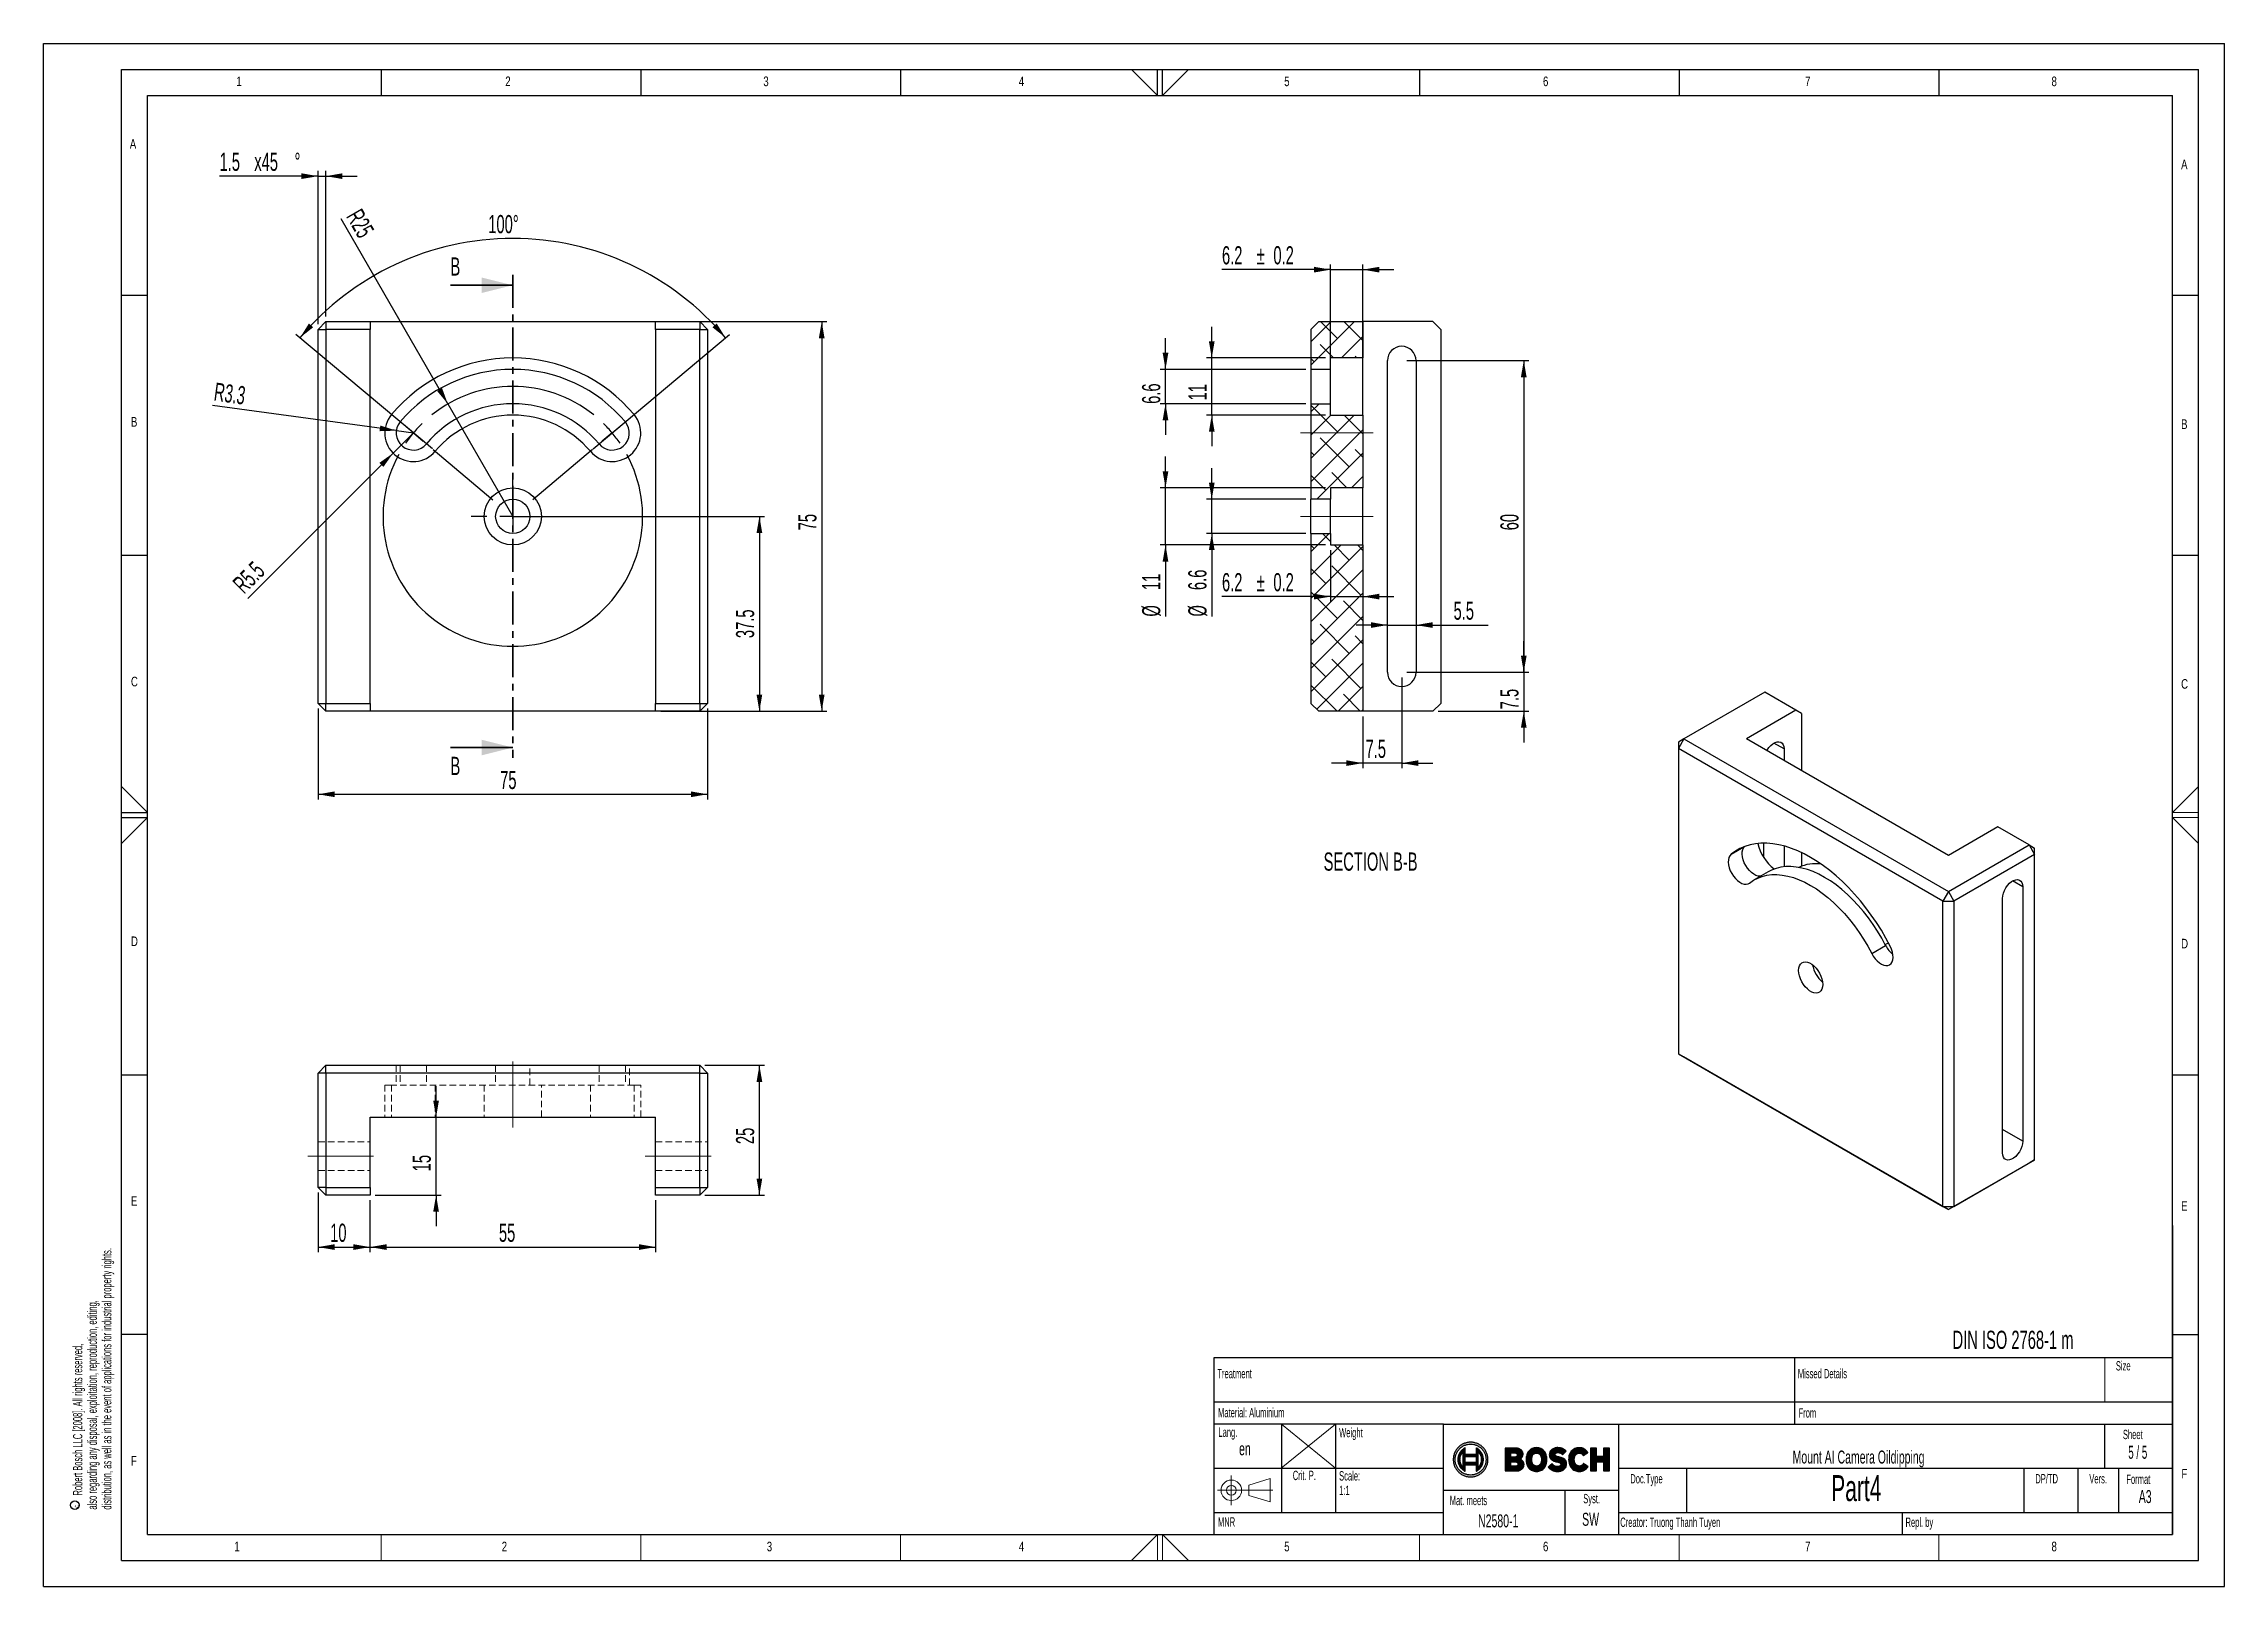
# Paper-space layout 'Sheet5' of a CAD drawing. Header units: millimetres. Extents: x 0 to 420, y 0 to 297.
import ezdxf

# ---------------------------------------------------------------- set-up
doc = ezdxf.new("R2010")
doc.units = ezdxf.units.MM
doc.header["$PDSIZE"] = -1
for name, pattern in [('CENTER', [10.16, 6.35, -1.27, 1.27, -1.27]), ('CENTERX2', [20.32, 12.7, -2.54, 2.54, -2.54]), ('HIDDEN', [1.905, 1.27, -0.635])]:
    doc.linetypes.add(name, pattern=pattern)
doc.layers.add('FORMAT', color=7, linetype='Continuous')
doc.layers.add('SLD-0', color=7, linetype='Continuous')
doc.styles.add('SLDTEXTSTYLE0', font='TXT', dxfattribs={"width": 0.75})
doc.styles.add('SLDTEXTSTYLE1', font='TXT', dxfattribs={"width": 0.605})
doc.styles.add('SLDTEXTSTYLE2', font='TXT', dxfattribs={"width": 0.563})
doc.dimstyles.new('SLDDIMSTYLE0', dxfattribs={"dimtxt": 3.5, "dimasz": 3.2, "dimexe": 0, "dimexo": 0.0625, "dimgap": 0.875, "dimtad": 1, "dimdec": 1, "dimrnd": 1e-09, "dimzin": 12, "dimdsep": 46, "dimtxsty": 'SLDTEXTSTYLE1', "dimsah": 1, "dimcen": 0.09, "dimadec": 0, "dimazin": 3, "dimtfac": 1, "dimtdec": 1, "dimtofl": 0, "dimtmove": 0, "dimatfit": 3, "dimfxl": 0, "dimfrac": 2, "dimtolj": 1, "dimtzin": 12, "dimarcsym": 0})
doc.dimstyles.new('SLDDIMSTYLE1', dxfattribs={"dimtxt": 3.5, "dimasz": 3.2, "dimexe": 0, "dimexo": 0.0625, "dimgap": 0.875, "dimtad": 1, "dimdec": 1, "dimrnd": 1e-09, "dimzin": 12, "dimdsep": 46, "dimtxsty": 'SLDTEXTSTYLE1', "dimsah": 1, "dimcen": 0.09, "dimadec": 0, "dimazin": 3, "dimtfac": 1, "dimtdec": 1, "dimtmove": 0, "dimatfit": 0, "dimfxl": 0, "dimfrac": 2, "dimtolj": 1, "dimtzin": 12, "dimarcsym": 0})
doc.dimstyles.new('SLDDIMSTYLE2', dxfattribs={"dimtxt": 3.5, "dimasz": 3.2, "dimexe": 0, "dimexo": 0.0625, "dimgap": 0.875, "dimtad": 1, "dimdec": 1, "dimrnd": 1e-09, "dimzin": 12, "dimdsep": 46, "dimtxsty": 'SLDTEXTSTYLE1', "dimsah": 1, "dimcen": 0, "dimadec": 0, "dimazin": 3, "dimtfac": 1, "dimtdec": 1, "dimtofl": 0, "dimtmove": 0, "dimatfit": 3, "dimfxl": 0, "dimfrac": 2, "dimtolj": 1, "dimtzin": 12, "dimarcsym": 0})
doc.dimstyles.new('SLDDIMSTYLE3', dxfattribs={"dimtxt": 3.5, "dimasz": 3.2, "dimexe": 0, "dimexo": 0.0625, "dimgap": 0.875, "dimtad": 1, "dimdec": 4, "dimzin": 12, "dimdsep": 46, "dimtxsty": 'SLDTEXTSTYLE1', "dimsah": 1, "dimcen": 0.09, "dimadec": 1, "dimazin": 3, "dimtfac": 1, "dimtdec": 1, "dimtofl": 0, "dimtmove": 0, "dimatfit": 3, "dimfxl": 0, "dimfrac": 2, "dimtolj": 1, "dimtzin": 12, "dimarcsym": 0})

psp = doc.layouts.new('Sheet5')

# ---------------------------------------------------------------- texts
at = {"color": 7, "linetype": 'Continuous', "char_height": 3.5, "attachment_point": 1, "style": 'SLDTEXTSTYLE1'}
for insert in [(78.3647, 255.85191), (78.3647, 159.70179)]:
    psp.add_mtext('B', dxfattribs=dict(at, insert=insert))
at = {"color": 7, "linetype": 'Continuous', "lineweight": 0, "insert": (297.93579, 14.1644), "char_height": 2.5, "attachment_point": 2, "style": 'SLDTEXTSTYLE1'}
psp.add_mtext('SW', dxfattribs=at)
at = {"layer": 'FORMAT'}
for s, insert, char_height, attachment_point, style in [('1', (37.12464, 290.66802), 1.85208, 1, 'SLDTEXTSTYLE0'), ('2', (88.91461, 290.66802), 1.85208, 1, 'SLDTEXTSTYLE0'), ('3', (138.61396, 290.66802), 1.85208, 1, 'SLDTEXTSTYLE0'), ('4', (187.8198, 290.66802), 1.85208, 1, 'SLDTEXTSTYLE0'), ('5', (238.93162, 290.66802), 1.85208, 1, 'SLDTEXTSTYLE0'), ('6', (288.77279, 290.66802), 1.85208, 1, 'SLDTEXTSTYLE0'), ('7', (339.24928, 290.66802), 1.85208, 1, 'SLDTEXTSTYLE0'), ('8', (386.70798, 290.66802), 1.85208, 1, 'SLDTEXTSTYLE0'), ('A', (16.60354, 278.61968), 1.85208, 1, 'SLDTEXTSTYLE0'), ('A', (411.66667, 274.66802), 1.85208, 1, 'SLDTEXTSTYLE0'), ('B', (16.8239, 225.11701), 1.85208, 1, 'SLDTEXTSTYLE0'), ('B', (411.66667, 224.66802), 1.85208, 1, 'SLDTEXTSTYLE0'), ('C', (16.8239, 175.11701), 1.85208, 1, 'SLDTEXTSTYLE0'), ('C', (411.66667, 174.66802), 1.85208, 1, 'SLDTEXTSTYLE0'), ('D', (16.8239, 125.11701), 1.85208, 1, 'SLDTEXTSTYLE0'), ('D', (411.66667, 124.66802), 1.85208, 1, 'SLDTEXTSTYLE0'), ('E', (16.8239, 75.11701), 1.85208, 1, 'SLDTEXTSTYLE0'), ('E', (411.66667, 74.15523), 1.85208, 1, 'SLDTEXTSTYLE0'), ('Size', (399.10542, 43.36664), 1.8, 1, 'SLDTEXTSTYLE1'), ('Treatment', (226.05838, 41.85889), 1.8, 1, 'SLDTEXTSTYLE1'), ('Missed Details', (337.85838, 41.85889), 1.8, 1, 'SLDTEXTSTYLE1'), ('Material: Aluminium', (226.19532, 34.34649), 1.8, 1, 'SLDTEXTSTYLE1'), ('From', (337.99532, 34.29732), 1.8, 1, 'SLDTEXTSTYLE1'), ('Lang.', (226.25694, 30.58687), 1.8, 1, 'SLDTEXTSTYLE1'), ('Weight', (249.50798, 30.50005), 1.8, 1, 'SLDTEXTSTYLE1'), ('Sheet', (400.4622, 30.15208), 1.8, 1, 'SLDTEXTSTYLE1'), ('Mount AI Camera Oildipping', (349.54735, 26.15045), 2.5, 2, 'SLDTEXTSTYLE1'), ('5 / 5', (403.3233, 27.06692), 2.5, 2, 'SLDTEXTSTYLE2'), ('F', (16.8239, 25.11701), 1.85208, 1, 'SLDTEXTSTYLE0'), ('Crit. P.', (240.58288, 22.2611), 1.8, 1, 'SLDTEXTSTYLE1'), ('Scale:', (249.50798, 22.17682), 1.8, 1, 'SLDTEXTSTYLE1'), ('Doc.Type', (305.58975, 21.62791), 1.8, 1, 'SLDTEXTSTYLE1'), ('Part4', (349.11612, 21.41855), 5, 2, 'SLDTEXTSTYLE1'), ('DP/TD', (383.58975, 21.62791), 1.8, 1, 'SLDTEXTSTYLE1'), ('Vers.', (393.98975, 21.62791), 1.8, 1, 'SLDTEXTSTYLE1'), ('Format', (401.12337, 21.53458), 1.8, 1, 'SLDTEXTSTYLE1'), ('F', (411.73033, 22.6241), 1.85208, 1, 'SLDTEXTSTYLE0'), ('1:1', (249.50798, 19.37682), 1.8, 1, 'SLDTEXTSTYLE1'), ('Mat. meets', (270.81566, 17.43774), 1.8, 1, 'SLDTEXTSTYLE1'), ('Syst.', (298.14413, 17.79592), 1.8, 2, 'SLDTEXTSTYLE1'), ('A3', (404.75083, 18.53586), 2.5, 2, 'SLDTEXTSTYLE1'), ('MNR', (226.17548, 13.29756), 1.8, 1, 'SLDTEXTSTYLE1'), ('N2580-1', (276.27311, 13.86196), 2.5, 1, 'SLDTEXTSTYLE1'), ('Creator: Truong Thanh Tuyen', (303.65264, 13.24626), 1.8, 1, 'SLDTEXTSTYLE1'), ('Repl. by', (358.59344, 13.2557), 1.8, 1, 'SLDTEXTSTYLE1'), ('1', (36.73394, 8.60221), 1.85208, 1, 'SLDTEXTSTYLE0'), ('2', (88.23201, 8.60221), 1.85208, 1, 'SLDTEXTSTYLE0'), ('3', (139.28225, 8.60221), 1.85208, 1, 'SLDTEXTSTYLE0'), ('4', (187.8198, 8.60221), 1.85208, 1, 'SLDTEXTSTYLE0'), ('5', (238.93162, 8.60221), 1.85208, 1, 'SLDTEXTSTYLE0'), ('6', (288.77279, 8.60221), 1.85208, 1, 'SLDTEXTSTYLE0'), ('7', (339.24928, 8.60221), 1.85208, 1, 'SLDTEXTSTYLE0'), ('8', (386.70798, 8.60221), 1.85208, 1, 'SLDTEXTSTYLE0')]:
    psp.add_mtext(s, dxfattribs=dict(at, insert=insert, char_height=char_height, attachment_point=attachment_point, style=style))
at = {"layer": 'SLD-0', "style": 'SLDTEXTSTYLE1'}
for s, insert, char_height, attachment_point in [('SECTION B-B', (255.56821, 141.28551), 3.5, 2), ('DIN ISO 2768-1 m', (367.65228, 49.21792), 3.5, 1), ('en', (230.23757, 27.73702), 2.5, 1)]:
    psp.add_mtext(s, dxfattribs=dict(at, insert=insert, char_height=char_height, attachment_point=attachment_point))
at = {"layer": 'SLD-0', "char_height": 1.8, "attachment_point": 1, "rotation": 90, "style": 'SLDTEXTSTYLE1'}
for s, insert in [('distribution, as well as in the event of applications for industrial property rights.', (11.25862, 14.78081)), ('also regarding any disposal, exploitation, reproduction, editing,', (8.45862, 14.78081)), ('Robert Bosch LLC [2008]. All rights reserved,', (5.65862, 17.48081))]:
    psp.add_mtext(s, dxfattribs=dict(at, insert=insert))

# ---------------------------------------------------------------- blocks, each defined once
blk = doc.blocks.new('Bosch_logo_4')
at = {"linetype": 'Continuous'}
h = blk.add_hatch(color=7, dxfattribs=at)
edge = h.paths.add_edge_path(flags=0)
edge.add_spline(control_points=[(-19.09, 0.83), (-19.25, 0.83), (-19.57, 0.79), (-20.03, 0.65), (-20.44, 0.43), (-20.79, 0.14), (-21.09, -0.22), (-21.31, -0.63), (-21.45, -1.08), (-21.48, -1.4), (-21.48, -1.56)], knot_values=[1, 1, 1, 1, 1.129143, 1.254452, 1.377674, 1.5, 1.622326, 1.745548, 1.870857, 2, 2, 2, 2], weights=[1, 1, 1, 1, 1, 1, 1, 1, 1, 1, 1], degree=3, periodic=0)
edge.add_spline(control_points=[(-21.48, -1.56), (-21.48, -1.72), (-21.45, -2.04), (-21.31, -2.49), (-21.09, -2.9), (-20.79, -3.26), (-20.44, -3.55), (-20.03, -3.77), (-19.57, -3.91), (-19.25, -3.95), (-19.09, -3.95)], knot_values=[2, 2, 2, 2, 2.129137, 2.254443, 2.377665, 2.499992, 2.62232, 2.745544, 2.870855, 3, 3, 3, 3], weights=[1, 1, 1, 1, 1, 1, 1, 1, 1, 1, 1], degree=3, periodic=0)
edge.add_spline(control_points=[(-19.09, -3.95), (-18.93, -3.95), (-18.61, -3.91), (-18.16, -3.77), (-17.75, -3.55), (-17.4, -3.26), (-17.1, -2.9), (-16.88, -2.49), (-16.74, -2.04), (-16.71, -1.72), (-16.71, -1.56)], knot_values=[3, 3, 3, 3, 3.129141, 3.254451, 3.377676, 3.500005, 3.622334, 3.745557, 3.870864, 4, 4, 4, 4], weights=[1, 1, 1, 1, 1, 1, 1, 1, 1, 1, 1], degree=3, periodic=0)
edge.add_spline(control_points=[(-16.71, -1.56), (-16.71, -1.4), (-16.74, -1.08), (-16.88, -0.63), (-17.1, -0.22), (-17.4, 0.14), (-17.75, 0.43), (-18.16, 0.65), (-18.61, 0.79), (-18.93, 0.83), (-19.09, 0.83)], knot_values=[0, 0, 0, 0, 0.129143, 0.254454, 0.377677, 0.500004, 0.622331, 0.745553, 0.870861, 1, 1, 1, 1], weights=[1, 1, 1, 1, 1, 1, 1, 1, 1, 1, 1], degree=3, periodic=0)
edge = h.paths.add_edge_path(flags=0)
edge.add_spline(control_points=[(-19.09, -3.69), (-19.24, -3.69), (-19.52, -3.66), (-19.92, -3.53), (-20.29, -3.33), (-20.61, -3.07), (-20.87, -2.75), (-21.07, -2.39), (-21.19, -1.99), (-21.22, -1.7), (-21.22, -1.56)], knot_values=[2, 2, 2, 2, 2.129015, 2.2543, 2.377579, 2.500005, 2.62243, 2.745707, 2.870989, 3, 3, 3, 3], weights=[1, 1, 1, 1, 1, 1, 1, 1, 1, 1, 1], degree=3, periodic=0)
edge.add_spline(control_points=[(-21.22, -1.56), (-21.22, -1.42), (-21.19, -1.13), (-21.07, -0.73), (-20.87, -0.37), (-20.61, -0.05), (-20.29, 0.21), (-19.92, 0.41), (-19.52, 0.54), (-19.24, 0.57), (-19.09, 0.57)], knot_values=[3, 3, 3, 3, 3.129013, 3.254297, 3.377574, 3.5, 3.622425, 3.745703, 3.870987, 4, 4, 4, 4], weights=[1, 1, 1, 1, 1, 1, 1, 1, 1, 1, 1], degree=3, periodic=0)
edge.add_spline(control_points=[(-19.09, 0.57), (-18.95, 0.57), (-18.67, 0.54), (-18.26, 0.41), (-17.9, 0.21), (-17.58, -0.05), (-17.32, -0.37), (-17.12, -0.73), (-17, -1.13), (-16.97, -1.42), (-16.97, -1.56)], knot_values=[0, 0, 0, 0, 0.129013, 0.254297, 0.377575, 0.5, 0.622426, 0.745703, 0.870987, 1, 1, 1, 1], weights=[1, 1, 1, 1, 1, 1, 1, 1, 1, 1, 1], degree=3, periodic=0)
edge.add_spline(control_points=[(-16.97, -1.56), (-16.97, -1.7), (-17, -1.99), (-17.12, -2.39), (-17.32, -2.75), (-17.58, -3.07), (-17.9, -3.33), (-18.26, -3.53), (-18.67, -3.66), (-18.95, -3.69), (-19.09, -3.69)], knot_values=[1, 1, 1, 1, 1.129011, 1.254293, 1.377569, 1.499994, 1.62242, 1.745698, 1.870984, 2, 2, 2, 2], weights=[1, 1, 1, 1, 1, 1, 1, 1, 1, 1, 1], degree=3, periodic=0)
h = blk.add_hatch(color=7, dxfattribs=at)
edge = h.paths.add_edge_path(flags=0)
edge.add_spline(control_points=[(-17.34, -1.56), (-17.34, -1.48), (-17.35, -1.33), (-17.39, -1.1), (-17.47, -0.88), (-17.57, -0.67), (-17.69, -0.48), (-17.84, -0.3), (-18.01, -0.15), (-18.18, -0.03), (-18.29, 0.03), (-18.33, 0.05)], knot_values=[1, 1, 1, 1, 1.11875, 1.235358, 1.350638, 1.465346, 1.580206, 1.695924, 1.81322, 1.932843, 2, 2, 2, 2], weights=[1, 1, 1, 1, 1, 1, 1, 1, 1, 1, 1, 1], degree=3, periodic=0)
edge.add_line((-18.33, 0.05), (-18.33, -0.85))
edge.add_line((-18.33, -0.85), (-19.86, -0.85))
edge.add_line((-19.86, -0.85), (-19.86, 0.05))
edge.add_spline(control_points=[(-19.86, 0.05), (-19.9, 0.03), (-20.01, -0.03), (-20.17, -0.15), (-20.35, -0.31), (-20.5, -0.48), (-20.62, -0.67), (-20.72, -0.88), (-20.79, -1.1), (-20.84, -1.33), (-20.85, -1.48), (-20.85, -1.56)], knot_values=[5, 5, 5, 5, 5.067081, 5.186743, 5.3041, 5.419866, 5.534741, 5.649429, 5.764667, 5.88124, 6, 6, 6, 6], weights=[1, 1, 1, 1, 1, 1, 1, 1, 1, 1, 1, 1], degree=3, periodic=0)
edge.add_spline(control_points=[(-20.85, -1.56), (-20.85, -1.64), (-20.84, -1.79), (-20.79, -2.02), (-20.72, -2.24), (-20.62, -2.44), (-20.5, -2.64), (-20.35, -2.81), (-20.17, -2.97), (-20.01, -3.09), (-19.9, -3.15), (-19.86, -3.17)], knot_values=[6, 6, 6, 6, 6.118545, 6.23462, 6.349211, 6.463277, 6.577752, 6.693544, 6.811542, 6.932619, 7, 7, 7, 7], weights=[1, 1, 1, 1, 1, 1, 1, 1, 1, 1, 1, 1], degree=3, periodic=0)
edge.add_line((-19.86, -3.17), (-19.86, -2.27))
edge.add_line((-19.86, -2.27), (-18.33, -2.27))
edge.add_line((-18.33, -2.27), (-18.33, -3.17))
edge.add_spline(control_points=[(-18.33, -3.17), (-18.29, -3.15), (-18.18, -3.09), (-18.01, -2.97), (-17.84, -2.82), (-17.69, -2.64), (-17.57, -2.45), (-17.47, -2.24), (-17.39, -2.02), (-17.35, -1.79), (-17.34, -1.64), (-17.34, -1.56)], knot_values=[0, 0, 0, 0, 0.067062, 0.186788, 0.304137, 0.419867, 0.534708, 0.649384, 0.764633, 0.881229, 1, 1, 1, 1], weights=[1, 1, 1, 1, 1, 1, 1, 1, 1, 1, 1, 1], degree=3, periodic=0)
edge = h.paths.add_edge_path(flags=0)
edge.add_spline(control_points=[(-20.15, -2.61), (-20.21, -2.55), (-20.32, -2.4), (-20.46, -2.15), (-20.54, -1.86), (-20.56, -1.66), (-20.56, -1.56)], knot_values=[0, 0, 0, 0, 0.230716, 0.485534, 0.740848, 1, 1, 1, 1], weights=[1, 1, 1, 1, 1, 1, 1], degree=3, periodic=0)
edge.add_spline(control_points=[(-20.56, -1.56), (-20.56, -1.46), (-20.54, -1.26), (-20.46, -0.97), (-20.32, -0.72), (-20.21, -0.57), (-20.15, -0.51)], knot_values=[1, 1, 1, 1, 1.258923, 1.514213, 1.769137, 2, 2, 2, 2], weights=[1, 1, 1, 1, 1, 1, 1], degree=3, periodic=0)
edge.add_line((-20.15, -0.51), (-20.15, -2.61))
h.paths.add_polyline_path([(-18.33, -1.14), (-18.33, -1.98), (-19.86, -1.98), (-19.86, -1.14)], flags=0)
edge = h.paths.add_edge_path(flags=0)
edge.add_spline(control_points=[(-17.63, -1.56), (-17.63, -1.66), (-17.65, -1.86), (-17.73, -2.15), (-17.86, -2.4), (-17.98, -2.55), (-18.04, -2.61)], knot_values=[1, 1, 1, 1, 1.259119, 1.514406, 1.769207, 2, 2, 2, 2], weights=[1, 1, 1, 1, 1, 1, 1], degree=3, periodic=0)
edge.add_line((-18.04, -2.61), (-18.04, -0.51))
edge.add_spline(control_points=[(-18.04, -0.51), (-17.98, -0.57), (-17.86, -0.72), (-17.73, -0.97), (-17.65, -1.26), (-17.63, -1.46), (-17.63, -1.56)], knot_values=[0, 0, 0, 0, 0.23094, 0.485847, 0.74111, 1, 1, 1, 1], weights=[1, 1, 1, 1, 1, 1, 1], degree=3, periodic=0)
h = blk.add_hatch(color=7, dxfattribs=at)
edge = h.paths.add_edge_path(flags=0)
edge.add_line((-14.32, 0), (-14.32, -3.12))
edge.add_line((-14.32, -3.12), (-12.72, -3.12))
edge.add_spline(control_points=[(-12.72, -3.12), (-12.66, -3.12), (-12.54, -3.11), (-12.36, -3.07), (-12.2, -2.99), (-12.05, -2.89), (-11.92, -2.76), (-11.82, -2.61), (-11.76, -2.44), (-11.75, -2.32), (-11.75, -2.25)], knot_values=[1, 1, 1, 1, 1.126298, 1.252075, 1.376857, 1.500279, 1.622498, 1.744628, 1.86913, 2, 2, 2, 2], weights=[1, 1, 1, 1, 1, 1, 1, 1, 1, 1, 1], degree=3, periodic=0)
edge.add_spline(control_points=[(-11.75, -2.25), (-11.75, -1.88), (-11.95, -1.62), (-12.32, -1.5)], knot_values=[2, 2, 2, 2, 3, 3, 3, 3], weights=[1, 1, 1, 1], degree=3, periodic=0)
edge.add_spline(control_points=[(-12.32, -1.5), (-12.05, -1.39), (-11.88, -1.15), (-11.88, -0.86)], knot_values=[3, 3, 3, 3, 4, 4, 4, 4], weights=[1, 1, 1, 1], degree=3, periodic=0)
edge.add_spline(control_points=[(-11.88, -0.86), (-11.88, -0.79), (-11.9, -0.66), (-11.95, -0.48), (-12.04, -0.33), (-12.16, -0.21), (-12.3, -0.11), (-12.44, -0.06), (-12.56, -0.03), (-12.69, -0.01), (-12.79, 0), (-12.86, 0)], knot_values=[4, 4, 4, 4, 4.138726, 4.263614, 4.380196, 4.493995, 4.609834, 4.731357, 4.795091, 4.861041, 5, 5, 5, 5], weights=[1, 1, 1, 1, 1, 1, 1, 1, 1, 1, 1, 1], degree=3, periodic=0)
edge.add_line((-12.86, 0), (-14.32, 0))
edge = h.paths.add_edge_path(flags=0)
edge.add_line((-12.99, -1.23), (-13.55, -1.23))
edge.add_line((-13.55, -1.23), (-13.55, -0.65))
edge.add_line((-13.55, -0.65), (-12.98, -0.65))
edge.add_spline(control_points=[(-12.98, -0.65), (-12.94, -0.65), (-12.88, -0.66), (-12.81, -0.7), (-12.76, -0.73), (-12.73, -0.78), (-12.7, -0.83), (-12.68, -0.88), (-12.68, -0.93), (-12.68, -0.95)], knot_values=[0, 0, 0, 0, 0.262903, 0.383932, 0.501607, 0.619042, 0.739321, 0.865393, 1, 1, 1, 1], weights=[1, 1, 1, 1, 1, 1, 1, 1, 1, 1], degree=3, periodic=0)
edge.add_spline(control_points=[(-12.68, -0.95), (-12.68, -0.98), (-12.7, -1.05), (-12.75, -1.13), (-12.81, -1.18), (-12.86, -1.21), (-12.92, -1.23), (-12.97, -1.23), (-12.99, -1.23)], knot_values=[1, 1, 1, 1, 1.223799, 1.457178, 1.580002, 1.709138, 1.847774, 2, 2, 2, 2], weights=[1, 1, 1, 1, 1, 1, 1, 1, 1], degree=3, periodic=0)
edge = h.paths.add_edge_path(flags=0)
edge.add_line((-12.98, -2.47), (-13.55, -2.47))
edge.add_line((-13.55, -2.47), (-13.55, -1.86))
edge.add_line((-13.55, -1.86), (-12.99, -1.86))
edge.add_spline(control_points=[(-12.99, -1.86), (-12.96, -1.86), (-12.9, -1.86), (-12.81, -1.88), (-12.74, -1.91), (-12.68, -1.94), (-12.64, -1.99), (-12.6, -2.04), (-12.58, -2.1), (-12.58, -2.14), (-12.58, -2.16)], knot_values=[4, 4, 4, 4, 4.169584, 4.318204, 4.44921, 4.566675, 4.675402, 4.780628, 4.887411, 5, 5, 5, 5], weights=[1, 1, 1, 1, 1, 1, 1, 1, 1, 1, 1], degree=3, periodic=0)
edge.add_spline(control_points=[(-12.58, -2.16), (-12.58, -2.19), (-12.58, -2.24), (-12.61, -2.31), (-12.64, -2.36), (-12.69, -2.41), (-12.75, -2.44), (-12.82, -2.46), (-12.9, -2.47), (-12.95, -2.47), (-12.98, -2.47)], knot_values=[0, 0, 0, 0, 0.13693, 0.257262, 0.368703, 0.4789, 0.594051, 0.71818, 0.853308, 1, 1, 1, 1], weights=[1, 1, 1, 1, 1, 1, 1, 1, 1, 1, 1], degree=3, periodic=0)
h = blk.add_hatch(color=7, dxfattribs=at)
edge = h.paths.add_edge_path(flags=0)
edge.add_spline(control_points=[(-8.59, -1.56), (-8.59, -1.34), (-8.63, -1.02), (-8.79, -0.64), (-8.96, -0.39), (-9.16, -0.19), (-9.42, -0.04), (-9.71, 0.06), (-9.92, 0.08), (-10.02, 0.08)], knot_values=[3, 3, 3, 3, 3.265622, 3.38947, 3.508778, 3.625817, 3.743834, 3.866982, 4, 4, 4, 4], weights=[1, 1, 1, 1, 1, 1, 1, 1, 1, 1], degree=3, periodic=0)
edge.add_spline(control_points=[(-10.02, 0.08), (-10.13, 0.08), (-10.34, 0.06), (-10.63, -0.04), (-10.88, -0.19), (-11.09, -0.39), (-11.26, -0.64), (-11.37, -0.92), (-11.45, -1.23), (-11.46, -1.45), (-11.46, -1.56)], knot_values=[0, 0, 0, 0, 0.132442, 0.255308, 0.373253, 0.490335, 0.609715, 0.733608, 0.863424, 1, 1, 1, 1], weights=[1, 1, 1, 1, 1, 1, 1, 1, 1, 1, 1], degree=3, periodic=0)
edge.add_spline(control_points=[(-11.46, -1.56), (-11.46, -1.67), (-11.45, -1.89), (-11.37, -2.2), (-11.26, -2.48), (-11.09, -2.73), (-10.88, -2.93), (-10.63, -3.08), (-10.34, -3.18), (-10.13, -3.2), (-10.02, -3.2)], knot_values=[1, 1, 1, 1, 1.137058, 1.267067, 1.390939, 1.510171, 1.627062, 1.744845, 1.867609, 2, 2, 2, 2], weights=[1, 1, 1, 1, 1, 1, 1, 1, 1, 1, 1], degree=3, periodic=0)
edge.add_spline(control_points=[(-10.02, -3.2), (-9.92, -3.2), (-9.71, -3.18), (-9.42, -3.08), (-9.16, -2.93), (-8.96, -2.73), (-8.79, -2.48), (-8.63, -2.1), (-8.59, -1.78), (-8.59, -1.56)], knot_values=[2, 2, 2, 2, 2.132959, 2.256002, 2.373854, 2.490704, 2.609866, 2.733695, 3, 3, 3, 3], weights=[1, 1, 1, 1, 1, 1, 1, 1, 1, 1], degree=3, periodic=0)
edge = h.paths.add_edge_path(flags=0)
edge.add_spline(control_points=[(-10.02, -2.45), (-10.08, -2.45), (-10.18, -2.44), (-10.32, -2.39), (-10.43, -2.3), (-10.53, -2.19), (-10.6, -2.06), (-10.65, -1.91), (-10.68, -1.74), (-10.69, -1.62), (-10.69, -1.56)], knot_values=[1, 1, 1, 1, 1.126022, 1.242054, 1.354766, 1.469608, 1.590236, 1.718578, 1.855252, 2, 2, 2, 2], weights=[1, 1, 1, 1, 1, 1, 1, 1, 1, 1, 1], degree=3, periodic=0)
edge.add_spline(control_points=[(-10.69, -1.56), (-10.69, -1.5), (-10.68, -1.38), (-10.65, -1.22), (-10.6, -1.07), (-10.53, -0.93), (-10.43, -0.82), (-10.32, -0.74), (-10.18, -0.68), (-10.08, -0.67), (-10.02, -0.67)], knot_values=[2, 2, 2, 2, 2.144038, 2.280288, 2.408454, 2.529112, 2.644145, 2.75716, 2.873562, 3, 3, 3, 3], weights=[1, 1, 1, 1, 1, 1, 1, 1, 1, 1, 1], degree=3, periodic=0)
edge.add_spline(control_points=[(-10.02, -0.67), (-9.97, -0.67), (-9.87, -0.68), (-9.73, -0.74), (-9.61, -0.82), (-9.52, -0.93), (-9.45, -1.07), (-9.39, -1.22), (-9.36, -1.38), (-9.36, -1.5), (-9.36, -1.56)], knot_values=[3, 3, 3, 3, 3.126334, 3.242884, 3.356143, 3.471378, 3.592113, 3.720206, 3.85625, 4, 4, 4, 4], weights=[1, 1, 1, 1, 1, 1, 1, 1, 1, 1, 1], degree=3, periodic=0)
edge.add_spline(control_points=[(-9.36, -1.56), (-9.36, -1.62), (-9.36, -1.74), (-9.39, -1.91), (-9.45, -2.06), (-9.52, -2.19), (-9.61, -2.3), (-9.73, -2.39), (-9.87, -2.44), (-9.97, -2.45), (-10.02, -2.45)], knot_values=[0, 0, 0, 0, 0.14446, 0.28093, 0.4092, 0.529906, 0.644952, 0.757909, 0.874086, 1, 1, 1, 1], weights=[1, 1, 1, 1, 1, 1, 1, 1, 1, 1, 1], degree=3, periodic=0)
h = blk.add_hatch(color=7, dxfattribs=at)
edge = h.paths.add_edge_path(flags=0)
edge.add_spline(control_points=[(-7.47, -0.89), (-7.47, -0.87), (-7.47, -0.82), (-7.44, -0.76), (-7.4, -0.71), (-7.35, -0.67), (-7.29, -0.64), (-7.21, -0.61), (-7.14, -0.6), (-7.09, -0.6)], knot_values=[5, 5, 5, 5, 5.135975, 5.259361, 5.378167, 5.497749, 5.620502, 5.746431, 6, 6, 6, 6], weights=[1, 1, 1, 1, 1, 1, 1, 1, 1, 1], degree=3, periodic=0)
edge.add_spline(control_points=[(-7.09, -0.6), (-7.03, -0.6), (-6.91, -0.62), (-6.73, -0.68), (-6.58, -0.77), (-6.49, -0.85), (-6.45, -0.89)], knot_values=[6, 6, 6, 6, 6.263489, 6.517535, 6.763897, 7, 7, 7, 7], weights=[1, 1, 1, 1, 1, 1, 1], degree=3, periodic=0)
edge.add_line((-6.45, -0.89), (-5.97, -0.41))
edge.add_spline(control_points=[(-5.97, -0.41), (-6.03, -0.34), (-6.16, -0.22), (-6.42, -0.06), (-6.74, 0.05), (-6.98, 0.08), (-7.11, 0.08)], knot_values=[8, 8, 8, 8, 8.207, 8.438239, 8.698654, 9, 9, 9, 9], weights=[1, 1, 1, 1, 1, 1, 1], degree=3, periodic=0)
edge.add_spline(control_points=[(-7.11, 0.08), (-7.26, 0.08), (-7.49, 0.05), (-7.76, -0.06), (-7.94, -0.18), (-8.08, -0.32), (-8.19, -0.49), (-8.25, -0.69), (-8.27, -0.83), (-8.27, -0.9)], knot_values=[9, 9, 9, 9, 9.27258, 9.397976, 9.517718, 9.634138, 9.750492, 9.870893, 10, 10, 10, 10], weights=[1, 1, 1, 1, 1, 1, 1, 1, 1, 1], degree=3, periodic=0)
edge.add_spline(control_points=[(-8.27, -0.9), (-8.27, -0.97), (-8.25, -1.1), (-8.2, -1.27), (-8.12, -1.42), (-8, -1.55), (-7.87, -1.66), (-7.72, -1.74), (-7.55, -1.8), (-7.43, -1.83), (-7.37, -1.85)], knot_values=[10, 10, 10, 10, 10.138816, 10.265029, 10.384301, 10.501512, 10.620219, 10.742508, 10.869169, 11, 11, 11, 11], weights=[1, 1, 1, 1, 1, 1, 1, 1, 1, 1, 1], degree=3, periodic=0)
edge.add_line((-7.37, -1.85), (-7.26, -1.87))
edge.add_spline(control_points=[(-7.26, -1.87), (-7.21, -1.88), (-7.12, -1.9), (-7, -1.93), (-6.91, -1.96), (-6.83, -2), (-6.77, -2.04), (-6.73, -2.09), (-6.7, -2.15), (-6.7, -2.19), (-6.7, -2.22)], knot_values=[12, 12, 12, 12, 12.202172, 12.372994, 12.515341, 12.632935, 12.731149, 12.818004, 12.904091, 13, 13, 13, 13], weights=[1, 1, 1, 1, 1, 1, 1, 1, 1, 1, 1], degree=3, periodic=0)
edge.add_spline(control_points=[(-6.7, -2.22), (-6.7, -2.24), (-6.7, -2.28), (-6.73, -2.34), (-6.77, -2.4), (-6.82, -2.44), (-6.88, -2.48), (-6.98, -2.52), (-7.06, -2.52), (-7.12, -2.52)], knot_values=[13, 13, 13, 13, 13.114587, 13.224515, 13.334602, 13.448979, 13.57083, 13.702431, 14, 14, 14, 14], weights=[1, 1, 1, 1, 1, 1, 1, 1, 1, 1], degree=3, periodic=0)
edge.add_spline(control_points=[(-7.12, -2.52), (-7.2, -2.52), (-7.35, -2.51), (-7.56, -2.43), (-7.75, -2.3), (-7.86, -2.19), (-7.91, -2.12)], knot_values=[14, 14, 14, 14, 14.244767, 14.486017, 14.734285, 15, 15, 15, 15], weights=[1, 1, 1, 1, 1, 1, 1], degree=3, periodic=0)
edge.add_line((-7.91, -2.12), (-8.41, -2.61))
edge.add_spline(control_points=[(-8.41, -2.61), (-8.34, -2.69), (-8.23, -2.81), (-8.06, -2.95), (-7.91, -3.03), (-7.75, -3.11), (-7.56, -3.16), (-7.34, -3.19), (-7.19, -3.2), (-7.11, -3.2)], knot_values=[0, 0, 0, 0, 0.216743, 0.327248, 0.441656, 0.562716, 0.693711, 0.838238, 1, 1, 1, 1], weights=[1, 1, 1, 1, 1, 1, 1, 1, 1, 1], degree=3, periodic=0)
edge.add_spline(control_points=[(-7.11, -3.2), (-6.97, -3.2), (-6.74, -3.17), (-6.47, -3.06), (-6.28, -2.95), (-6.13, -2.81), (-6, -2.63), (-5.92, -2.42), (-5.9, -2.26), (-5.9, -2.18)], knot_values=[1, 1, 1, 1, 1.24959, 1.37341, 1.495138, 1.615303, 1.736226, 1.862349, 2, 2, 2, 2], weights=[1, 1, 1, 1, 1, 1, 1, 1, 1, 1], degree=3, periodic=0)
edge.add_spline(control_points=[(-5.9, -2.18), (-5.9, -2.1), (-5.91, -1.98), (-5.95, -1.83), (-5.99, -1.74), (-6.04, -1.66), (-6.11, -1.56), (-6.22, -1.46), (-6.38, -1.38), (-6.55, -1.31), (-6.72, -1.26), (-6.83, -1.24), (-6.89, -1.23)], knot_values=[2, 2, 2, 2, 2.16118, 2.231758, 2.297422, 2.359501, 2.419204, 2.535141, 2.650814, 2.767864, 2.885189, 3, 3, 3, 3], weights=[1, 1, 1, 1, 1, 1, 1, 1, 1, 1, 1, 1, 1], degree=3, periodic=0)
edge.add_line((-6.89, -1.23), (-7, -1.2))
edge.add_spline(control_points=[(-7, -1.2), (-7.03, -1.2), (-7.09, -1.18), (-7.18, -1.16), (-7.26, -1.13), (-7.33, -1.1), (-7.39, -1.06), (-7.44, -1.01), (-7.47, -0.96), (-7.47, -0.91), (-7.47, -0.89)], knot_values=[4, 4, 4, 4, 4.160942, 4.311658, 4.450355, 4.576022, 4.689082, 4.79245, 4.892708, 5, 5, 5, 5], weights=[1, 1, 1, 1, 1, 1, 1, 1, 1, 1, 1], degree=3, periodic=0)
h = blk.add_hatch(color=7, dxfattribs=at)
edge = h.paths.add_edge_path(flags=0)
edge.add_spline(control_points=[(-4.84, -1.54), (-4.84, -1.48), (-4.83, -1.35), (-4.78, -1.17), (-4.72, -1.02), (-4.63, -0.9), (-4.53, -0.8), (-4.41, -0.73), (-4.28, -0.68), (-4.2, -0.67), (-4.15, -0.67)], knot_values=[6, 6, 6, 6, 6.161037, 6.306415, 6.439103, 6.561847, 6.677133, 6.787209, 6.894152, 7, 7, 7, 7], weights=[1, 1, 1, 1, 1, 1, 1, 1, 1, 1, 1], degree=3, periodic=0)
edge.add_spline(control_points=[(-4.15, -0.67), (-4.09, -0.67), (-4, -0.68), (-3.89, -0.72), (-3.81, -0.76), (-3.75, -0.82), (-3.67, -0.9), (-3.62, -0.97), (-3.59, -1.02)], knot_values=[7, 7, 7, 7, 7.267222, 7.388088, 7.505286, 7.622384, 7.742441, 8, 8, 8, 8], weights=[1, 1, 1, 1, 1, 1, 1, 1, 1], degree=3, periodic=0)
edge.add_line((-3.59, -1.02), (-2.95, -0.6))
edge.add_spline(control_points=[(-2.95, -0.6), (-2.99, -0.55), (-3.07, -0.44), (-3.2, -0.3), (-3.33, -0.18), (-3.48, -0.08), (-3.63, -0.01), (-3.86, 0.06), (-4.04, 0.07), (-4.16, 0.07)], knot_values=[9, 9, 9, 9, 9.141792, 9.273033, 9.396287, 9.514496, 9.630867, 9.748657, 10, 10, 10, 10], weights=[1, 1, 1, 1, 1, 1, 1, 1, 1, 1], degree=3, periodic=0)
edge.add_spline(control_points=[(-4.16, 0.07), (-4.27, 0.07), (-4.48, 0.05), (-4.78, -0.04), (-5.04, -0.2), (-5.25, -0.4), (-5.41, -0.64), (-5.53, -0.92), (-5.6, -1.22), (-5.61, -1.43), (-5.61, -1.54)], knot_values=[0, 0, 0, 0, 0.137202, 0.263004, 0.382389, 0.499709, 0.618319, 0.740481, 0.867503, 1, 1, 1, 1], weights=[1, 1, 1, 1, 1, 1, 1, 1, 1, 1, 1], degree=3, periodic=0)
edge.add_spline(control_points=[(-5.61, -1.54), (-5.61, -1.65), (-5.6, -1.88), (-5.52, -2.19), (-5.4, -2.48), (-5.23, -2.72), (-5.02, -2.93), (-4.77, -3.08), (-4.48, -3.18), (-4.27, -3.2), (-4.17, -3.2)], knot_values=[1, 1, 1, 1, 1.137733, 1.268688, 1.393811, 1.514396, 1.632307, 1.750157, 1.87136, 2, 2, 2, 2], weights=[1, 1, 1, 1, 1, 1, 1, 1, 1, 1, 1], degree=3, periodic=0)
edge.add_spline(control_points=[(-4.17, -3.2), (-4.09, -3.2), (-3.96, -3.19), (-3.76, -3.16), (-3.59, -3.11), (-3.44, -3.04), (-3.3, -2.94), (-3.17, -2.82), (-3.05, -2.68), (-2.97, -2.58), (-2.93, -2.52)], knot_values=[2, 2, 2, 2, 2.146769, 2.277507, 2.396986, 2.510414, 2.623051, 2.739689, 2.864302, 3, 3, 3, 3], weights=[1, 1, 1, 1, 1, 1, 1, 1, 1, 1, 1], degree=3, periodic=0)
edge.add_line((-2.93, -2.52), (-3.57, -2.09))
edge.add_spline(control_points=[(-3.57, -2.09), (-3.58, -2.12), (-3.61, -2.17), (-3.67, -2.24), (-3.72, -2.3), (-3.78, -2.35), (-3.86, -2.4), (-3.94, -2.43), (-4.03, -2.45), (-4.1, -2.45), (-4.13, -2.45)], knot_values=[4, 4, 4, 4, 4.128385, 4.250666, 4.368128, 4.483034, 4.598826, 4.720053, 4.851972, 5, 5, 5, 5], weights=[1, 1, 1, 1, 1, 1, 1, 1, 1, 1, 1], degree=3, periodic=0)
edge.add_spline(control_points=[(-4.13, -2.45), (-4.17, -2.45), (-4.26, -2.44), (-4.39, -2.4), (-4.51, -2.33), (-4.62, -2.23), (-4.71, -2.1), (-4.78, -1.94), (-4.83, -1.75), (-4.84, -1.61), (-4.84, -1.54)], knot_values=[5, 5, 5, 5, 5.100905, 5.204158, 5.311192, 5.424096, 5.545704, 5.679523, 5.82954, 6, 6, 6, 6], weights=[1, 1, 1, 1, 1, 1, 1, 1, 1, 1, 1], degree=3, periodic=0)
blk.add_hatch(color=7, dxfattribs=at).paths.add_polyline_path([(0, -3.12), (0, 0), (-0.82, 0), (-0.82, -1.15), (-1.77, -1.15), (-1.77, 0), (-2.59, 0), (-2.59, -3.12), (-1.77, -3.12), (-1.77, -1.89), (-0.82, -1.89), (-0.82, -3.12)], flags=0)
at = {"layer": 'SLD-0'}
for points, knots in [([(-19.09, 0.83), (-19.25, 0.83), (-19.57, 0.79), (-20.03, 0.65), (-20.44, 0.43), (-20.79, 0.14), (-21.09, -0.22), (-21.31, -0.63), (-21.45, -1.08), (-21.48, -1.4), (-21.48, -1.56)], [1, 1, 1, 1, 1.129143, 1.254452, 1.377674, 1.5, 1.622326, 1.745548, 1.870857, 2, 2, 2, 2]), ([(-21.22, -1.56), (-21.22, -1.42), (-21.19, -1.13), (-21.07, -0.73), (-20.87, -0.37), (-20.61, -0.05), (-20.29, 0.21), (-19.92, 0.41), (-19.52, 0.54), (-19.24, 0.57), (-19.09, 0.57)], [3, 3, 3, 3, 3.129013, 3.254297, 3.377574, 3.5, 3.622425, 3.745703, 3.870987, 4, 4, 4, 4]), ([(-19.86, 0.05), (-19.9, 0.03), (-20.01, -0.03), (-20.17, -0.15), (-20.35, -0.31), (-20.5, -0.48), (-20.62, -0.67), (-20.72, -0.88), (-20.79, -1.1), (-20.84, -1.33), (-20.85, -1.48), (-20.85, -1.56)], [5, 5, 5, 5, 5.067081, 5.186743, 5.3041, 5.419866, 5.534741, 5.649429, 5.764667, 5.88124, 6, 6, 6, 6]), ([(-16.71, -1.56), (-16.71, -1.4), (-16.74, -1.08), (-16.88, -0.63), (-17.1, -0.22), (-17.4, 0.14), (-17.75, 0.43), (-18.16, 0.65), (-18.61, 0.79), (-18.93, 0.83), (-19.09, 0.83)], [0, 0, 0, 0, 0.129143, 0.254454, 0.377677, 0.500004, 0.622331, 0.745553, 0.870861, 1, 1, 1, 1]), ([(-19.09, 0.57), (-18.95, 0.57), (-18.67, 0.54), (-18.26, 0.41), (-17.9, 0.21), (-17.58, -0.05), (-17.32, -0.37), (-17.12, -0.73), (-17, -1.13), (-16.97, -1.42), (-16.97, -1.56)], [0, 0, 0, 0, 0.129013, 0.254297, 0.377575, 0.5, 0.622426, 0.745703, 0.870987, 1, 1, 1, 1]), ([(-17.34, -1.56), (-17.34, -1.48), (-17.35, -1.33), (-17.39, -1.1), (-17.47, -0.88), (-17.57, -0.67), (-17.69, -0.48), (-17.84, -0.3), (-18.01, -0.15), (-18.18, -0.03), (-18.29, 0.03), (-18.33, 0.05)], [1, 1, 1, 1, 1.11875, 1.235358, 1.350638, 1.465346, 1.580206, 1.695924, 1.81322, 1.932843, 2, 2, 2, 2]), ([(-11.88, -0.86), (-11.88, -0.79), (-11.9, -0.66), (-11.95, -0.48), (-12.04, -0.33), (-12.16, -0.21), (-12.3, -0.11), (-12.44, -0.06), (-12.56, -0.03), (-12.69, -0.01), (-12.79, 0), (-12.86, 0)], [4, 4, 4, 4, 4.138726, 4.263614, 4.380196, 4.493995, 4.609834, 4.731357, 4.795091, 4.861041, 5, 5, 5, 5]), ([(-10.02, 0.08), (-10.13, 0.08), (-10.34, 0.06), (-10.63, -0.04), (-10.88, -0.19), (-11.09, -0.39), (-11.26, -0.64), (-11.37, -0.92), (-11.45, -1.23), (-11.46, -1.45), (-11.46, -1.56)], [0, 0, 0, 0, 0.132442, 0.255308, 0.373253, 0.490335, 0.609715, 0.733608, 0.863424, 1, 1, 1, 1]), ([(-8.59, -1.56), (-8.59, -1.34), (-8.63, -1.02), (-8.79, -0.64), (-8.96, -0.39), (-9.16, -0.19), (-9.42, -0.04), (-9.71, 0.06), (-9.92, 0.08), (-10.02, 0.08)], [3, 3, 3, 3, 3.265622, 3.38947, 3.508778, 3.625817, 3.743834, 3.866982, 4, 4, 4, 4]), ([(-7.11, 0.08), (-7.26, 0.08), (-7.49, 0.05), (-7.76, -0.06), (-7.94, -0.18), (-8.08, -0.32), (-8.19, -0.49), (-8.25, -0.69), (-8.27, -0.83), (-8.27, -0.9)], [9, 9, 9, 9, 9.27258, 9.397976, 9.517718, 9.634138, 9.750492, 9.870893, 10, 10, 10, 10]), ([(-5.97, -0.41), (-6.03, -0.34), (-6.16, -0.22), (-6.42, -0.06), (-6.74, 0.05), (-6.98, 0.08), (-7.11, 0.08)], [8, 8, 8, 8, 8.207, 8.438239, 8.698654, 9, 9, 9, 9]), ([(-4.16, 0.07), (-4.27, 0.07), (-4.48, 0.05), (-4.78, -0.04), (-5.04, -0.2), (-5.25, -0.4), (-5.41, -0.64), (-5.53, -0.92), (-5.6, -1.22), (-5.61, -1.43), (-5.61, -1.54)], [0, 0, 0, 0, 0.137202, 0.263004, 0.382389, 0.499709, 0.618319, 0.740481, 0.867503, 1, 1, 1, 1]), ([(-2.95, -0.6), (-2.99, -0.55), (-3.07, -0.44), (-3.2, -0.3), (-3.33, -0.18), (-3.48, -0.08), (-3.63, -0.01), (-3.86, 0.06), (-4.04, 0.07), (-4.16, 0.07)], [9, 9, 9, 9, 9.141792, 9.273033, 9.396287, 9.514496, 9.630867, 9.748657, 10, 10, 10, 10]), ([(-21.48, -1.56), (-21.48, -1.72), (-21.45, -2.04), (-21.31, -2.49), (-21.09, -2.9), (-20.79, -3.26), (-20.44, -3.55), (-20.03, -3.77), (-19.57, -3.91), (-19.25, -3.95), (-19.09, -3.95)], [2, 2, 2, 2, 2.129137, 2.254443, 2.377665, 2.499992, 2.62232, 2.745544, 2.870855, 3, 3, 3, 3]), ([(-19.09, -3.69), (-19.24, -3.69), (-19.52, -3.66), (-19.92, -3.53), (-20.29, -3.33), (-20.61, -3.07), (-20.87, -2.75), (-21.07, -2.39), (-21.19, -1.99), (-21.22, -1.7), (-21.22, -1.56)], [2, 2, 2, 2, 2.129015, 2.2543, 2.377579, 2.500005, 2.62243, 2.745707, 2.870989, 3, 3, 3, 3]), ([(-20.85, -1.56), (-20.85, -1.64), (-20.84, -1.79), (-20.79, -2.02), (-20.72, -2.24), (-20.62, -2.44), (-20.5, -2.64), (-20.35, -2.81), (-20.17, -2.97), (-20.01, -3.09), (-19.9, -3.15), (-19.86, -3.17)], [6, 6, 6, 6, 6.118545, 6.23462, 6.349211, 6.463277, 6.577752, 6.693544, 6.811542, 6.932619, 7, 7, 7, 7]), ([(-20.56, -1.56), (-20.56, -1.46), (-20.54, -1.26), (-20.46, -0.97), (-20.32, -0.72), (-20.21, -0.57), (-20.15, -0.51)], [1, 1, 1, 1, 1.258923, 1.514213, 1.769137, 2, 2, 2, 2]), ([(-20.15, -2.61), (-20.21, -2.55), (-20.32, -2.4), (-20.46, -2.15), (-20.54, -1.86), (-20.56, -1.66), (-20.56, -1.56)], [0, 0, 0, 0, 0.230716, 0.485534, 0.740848, 1, 1, 1, 1]), ([(-16.97, -1.56), (-16.97, -1.7), (-17, -1.99), (-17.12, -2.39), (-17.32, -2.75), (-17.58, -3.07), (-17.9, -3.33), (-18.26, -3.53), (-18.67, -3.66), (-18.95, -3.69), (-19.09, -3.69)], [1, 1, 1, 1, 1.129011, 1.254293, 1.377569, 1.499994, 1.62242, 1.745698, 1.870984, 2, 2, 2, 2]), ([(-19.09, -3.95), (-18.93, -3.95), (-18.61, -3.91), (-18.16, -3.77), (-17.75, -3.55), (-17.4, -3.26), (-17.1, -2.9), (-16.88, -2.49), (-16.74, -2.04), (-16.71, -1.72), (-16.71, -1.56)], [3, 3, 3, 3, 3.129141, 3.254451, 3.377676, 3.500005, 3.622334, 3.745557, 3.870864, 4, 4, 4, 4]), ([(-18.33, -3.17), (-18.29, -3.15), (-18.18, -3.09), (-18.01, -2.97), (-17.84, -2.82), (-17.69, -2.64), (-17.57, -2.45), (-17.47, -2.24), (-17.39, -2.02), (-17.35, -1.79), (-17.34, -1.64), (-17.34, -1.56)], [0, 0, 0, 0, 0.067062, 0.186788, 0.304137, 0.419867, 0.534708, 0.649384, 0.764633, 0.881229, 1, 1, 1, 1]), ([(-18.04, -0.51), (-17.98, -0.57), (-17.86, -0.72), (-17.73, -0.97), (-17.65, -1.26), (-17.63, -1.46), (-17.63, -1.56)], [0, 0, 0, 0, 0.23094, 0.485847, 0.74111, 1, 1, 1, 1]), ([(-17.63, -1.56), (-17.63, -1.66), (-17.65, -1.86), (-17.73, -2.15), (-17.86, -2.4), (-17.98, -2.55), (-18.04, -2.61)], [1, 1, 1, 1, 1.259119, 1.514406, 1.769207, 2, 2, 2, 2]), ([(-12.68, -0.95), (-12.68, -0.98), (-12.7, -1.05), (-12.75, -1.13), (-12.81, -1.18), (-12.86, -1.21), (-12.92, -1.23), (-12.97, -1.23), (-12.99, -1.23)], [1, 1, 1, 1, 1.223799, 1.457178, 1.580002, 1.709138, 1.847774, 2, 2, 2, 2]), ([(-12.99, -1.86), (-12.96, -1.86), (-12.9, -1.86), (-12.81, -1.88), (-12.74, -1.91), (-12.68, -1.94), (-12.64, -1.99), (-12.6, -2.04), (-12.58, -2.1), (-12.58, -2.14), (-12.58, -2.16)], [4, 4, 4, 4, 4.169584, 4.318204, 4.44921, 4.566675, 4.675402, 4.780628, 4.887411, 5, 5, 5, 5]), ([(-12.98, -0.65), (-12.94, -0.65), (-12.88, -0.66), (-12.81, -0.7), (-12.76, -0.73), (-12.73, -0.78), (-12.7, -0.83), (-12.68, -0.88), (-12.68, -0.93), (-12.68, -0.95)], [0, 0, 0, 0, 0.262903, 0.383932, 0.501607, 0.619042, 0.739321, 0.865393, 1, 1, 1, 1]), ([(-12.58, -2.16), (-12.58, -2.19), (-12.58, -2.24), (-12.61, -2.31), (-12.64, -2.36), (-12.69, -2.41), (-12.75, -2.44), (-12.82, -2.46), (-12.9, -2.47), (-12.95, -2.47), (-12.98, -2.47)], [0, 0, 0, 0, 0.13693, 0.257262, 0.368703, 0.4789, 0.594051, 0.71818, 0.853308, 1, 1, 1, 1]), ([(-12.72, -3.12), (-12.66, -3.12), (-12.54, -3.11), (-12.36, -3.07), (-12.2, -2.99), (-12.05, -2.89), (-11.92, -2.76), (-11.82, -2.61), (-11.76, -2.44), (-11.75, -2.32), (-11.75, -2.25)], [1, 1, 1, 1, 1.126298, 1.252075, 1.376857, 1.500279, 1.622498, 1.744628, 1.86913, 2, 2, 2, 2]), ([(-11.46, -1.56), (-11.46, -1.67), (-11.45, -1.89), (-11.37, -2.2), (-11.26, -2.48), (-11.09, -2.73), (-10.88, -2.93), (-10.63, -3.08), (-10.34, -3.18), (-10.13, -3.2), (-10.02, -3.2)], [1, 1, 1, 1, 1.137058, 1.267067, 1.390939, 1.510171, 1.627062, 1.744845, 1.867609, 2, 2, 2, 2]), ([(-10.69, -1.56), (-10.69, -1.5), (-10.68, -1.38), (-10.65, -1.22), (-10.6, -1.07), (-10.53, -0.93), (-10.43, -0.82), (-10.32, -0.74), (-10.18, -0.68), (-10.08, -0.67), (-10.02, -0.67)], [2, 2, 2, 2, 2.144038, 2.280288, 2.408454, 2.529112, 2.644145, 2.75716, 2.873562, 3, 3, 3, 3]), ([(-10.02, -2.45), (-10.08, -2.45), (-10.18, -2.44), (-10.32, -2.39), (-10.43, -2.3), (-10.53, -2.19), (-10.6, -2.06), (-10.65, -1.91), (-10.68, -1.74), (-10.69, -1.62), (-10.69, -1.56)], [1, 1, 1, 1, 1.126022, 1.242054, 1.354766, 1.469608, 1.590236, 1.718578, 1.855252, 2, 2, 2, 2]), ([(-10.02, -0.67), (-9.97, -0.67), (-9.87, -0.68), (-9.73, -0.74), (-9.61, -0.82), (-9.52, -0.93), (-9.45, -1.07), (-9.39, -1.22), (-9.36, -1.38), (-9.36, -1.5), (-9.36, -1.56)], [3, 3, 3, 3, 3.126334, 3.242884, 3.356143, 3.471378, 3.592113, 3.720206, 3.85625, 4, 4, 4, 4]), ([(-9.36, -1.56), (-9.36, -1.62), (-9.36, -1.74), (-9.39, -1.91), (-9.45, -2.06), (-9.52, -2.19), (-9.61, -2.3), (-9.73, -2.39), (-9.87, -2.44), (-9.97, -2.45), (-10.02, -2.45)], [0, 0, 0, 0, 0.14446, 0.28093, 0.4092, 0.529906, 0.644952, 0.757909, 0.874086, 1, 1, 1, 1]), ([(-10.02, -3.2), (-9.92, -3.2), (-9.71, -3.18), (-9.42, -3.08), (-9.16, -2.93), (-8.96, -2.73), (-8.79, -2.48), (-8.63, -2.1), (-8.59, -1.78), (-8.59, -1.56)], [2, 2, 2, 2, 2.132959, 2.256002, 2.373854, 2.490704, 2.609866, 2.733695, 3, 3, 3, 3]), ([(-8.41, -2.61), (-8.34, -2.69), (-8.23, -2.81), (-8.06, -2.95), (-7.91, -3.03), (-7.75, -3.11), (-7.56, -3.16), (-7.34, -3.19), (-7.19, -3.2), (-7.11, -3.2)], [0, 0, 0, 0, 0.216743, 0.327248, 0.441656, 0.562716, 0.693711, 0.838238, 1, 1, 1, 1]), ([(-8.27, -0.9), (-8.27, -0.97), (-8.25, -1.1), (-8.2, -1.27), (-8.12, -1.42), (-8, -1.55), (-7.87, -1.66), (-7.72, -1.74), (-7.55, -1.8), (-7.43, -1.83), (-7.37, -1.85)], [10, 10, 10, 10, 10.138816, 10.265029, 10.384301, 10.501512, 10.620219, 10.742508, 10.869169, 11, 11, 11, 11]), ([(-7.12, -2.52), (-7.2, -2.52), (-7.35, -2.51), (-7.56, -2.43), (-7.75, -2.3), (-7.86, -2.19), (-7.91, -2.12)], [14, 14, 14, 14, 14.244767, 14.486017, 14.734285, 15, 15, 15, 15]), ([(-7.47, -0.89), (-7.47, -0.87), (-7.47, -0.82), (-7.44, -0.76), (-7.4, -0.71), (-7.35, -0.67), (-7.29, -0.64), (-7.21, -0.61), (-7.14, -0.6), (-7.09, -0.6)], [5, 5, 5, 5, 5.135975, 5.259361, 5.378167, 5.497749, 5.620502, 5.746431, 6, 6, 6, 6]), ([(-7, -1.2), (-7.03, -1.2), (-7.09, -1.18), (-7.18, -1.16), (-7.26, -1.13), (-7.33, -1.1), (-7.39, -1.06), (-7.44, -1.01), (-7.47, -0.96), (-7.47, -0.91), (-7.47, -0.89)], [4, 4, 4, 4, 4.160942, 4.311658, 4.450355, 4.576022, 4.689082, 4.79245, 4.892708, 5, 5, 5, 5]), ([(-7.26, -1.87), (-7.21, -1.88), (-7.12, -1.9), (-7, -1.93), (-6.91, -1.96), (-6.83, -2), (-6.77, -2.04), (-6.73, -2.09), (-6.7, -2.15), (-6.7, -2.19), (-6.7, -2.22)], [12, 12, 12, 12, 12.202172, 12.372994, 12.515341, 12.632935, 12.731149, 12.818004, 12.904091, 13, 13, 13, 13]), ([(-6.7, -2.22), (-6.7, -2.24), (-6.7, -2.28), (-6.73, -2.34), (-6.77, -2.4), (-6.82, -2.44), (-6.88, -2.48), (-6.98, -2.52), (-7.06, -2.52), (-7.12, -2.52)], [13, 13, 13, 13, 13.114587, 13.224515, 13.334602, 13.448979, 13.57083, 13.702431, 14, 14, 14, 14]), ([(-7.11, -3.2), (-6.97, -3.2), (-6.74, -3.17), (-6.47, -3.06), (-6.28, -2.95), (-6.13, -2.81), (-6, -2.63), (-5.92, -2.42), (-5.9, -2.26), (-5.9, -2.18)], [1, 1, 1, 1, 1.24959, 1.37341, 1.495138, 1.615303, 1.736226, 1.862349, 2, 2, 2, 2]), ([(-7.09, -0.6), (-7.03, -0.6), (-6.91, -0.62), (-6.73, -0.68), (-6.58, -0.77), (-6.49, -0.85), (-6.45, -0.89)], [6, 6, 6, 6, 6.263489, 6.517535, 6.763897, 7, 7, 7, 7]), ([(-5.9, -2.18), (-5.9, -2.1), (-5.91, -1.98), (-5.95, -1.83), (-5.99, -1.74), (-6.04, -1.66), (-6.11, -1.56), (-6.22, -1.46), (-6.38, -1.38), (-6.55, -1.31), (-6.72, -1.26), (-6.83, -1.24), (-6.89, -1.23)], [2, 2, 2, 2, 2.16118, 2.231758, 2.297422, 2.359501, 2.419204, 2.535141, 2.650814, 2.767864, 2.885189, 3, 3, 3, 3]), ([(-5.61, -1.54), (-5.61, -1.65), (-5.6, -1.88), (-5.52, -2.19), (-5.4, -2.48), (-5.23, -2.72), (-5.02, -2.93), (-4.77, -3.08), (-4.48, -3.18), (-4.27, -3.2), (-4.17, -3.2)], [1, 1, 1, 1, 1.137733, 1.268688, 1.393811, 1.514396, 1.632307, 1.750157, 1.87136, 2, 2, 2, 2]), ([(-4.84, -1.54), (-4.84, -1.48), (-4.83, -1.35), (-4.78, -1.17), (-4.72, -1.02), (-4.63, -0.9), (-4.53, -0.8), (-4.41, -0.73), (-4.28, -0.68), (-4.2, -0.67), (-4.15, -0.67)], [6, 6, 6, 6, 6.161037, 6.306415, 6.439103, 6.561847, 6.677133, 6.787209, 6.894152, 7, 7, 7, 7]), ([(-4.13, -2.45), (-4.17, -2.45), (-4.26, -2.44), (-4.39, -2.4), (-4.51, -2.33), (-4.62, -2.23), (-4.71, -2.1), (-4.78, -1.94), (-4.83, -1.75), (-4.84, -1.61), (-4.84, -1.54)], [5, 5, 5, 5, 5.100905, 5.204158, 5.311192, 5.424096, 5.545704, 5.679523, 5.82954, 6, 6, 6, 6]), ([(-4.17, -3.2), (-4.09, -3.2), (-3.96, -3.19), (-3.76, -3.16), (-3.59, -3.11), (-3.44, -3.04), (-3.3, -2.94), (-3.17, -2.82), (-3.05, -2.68), (-2.97, -2.58), (-2.93, -2.52)], [2, 2, 2, 2, 2.146769, 2.277507, 2.396986, 2.510414, 2.623051, 2.739689, 2.864302, 3, 3, 3, 3]), ([(-4.15, -0.67), (-4.09, -0.67), (-4, -0.68), (-3.89, -0.72), (-3.81, -0.76), (-3.75, -0.82), (-3.67, -0.9), (-3.62, -0.97), (-3.59, -1.02)], [7, 7, 7, 7, 7.267222, 7.388088, 7.505286, 7.622384, 7.742441, 8, 8, 8, 8]), ([(-3.57, -2.09), (-3.58, -2.12), (-3.61, -2.17), (-3.67, -2.24), (-3.72, -2.3), (-3.78, -2.35), (-3.86, -2.4), (-3.94, -2.43), (-4.03, -2.45), (-4.1, -2.45), (-4.13, -2.45)], [4, 4, 4, 4, 4.128385, 4.250666, 4.368128, 4.483034, 4.598826, 4.720053, 4.851972, 5, 5, 5, 5])]:
    blk.add_open_spline(points, degree=3, knots=knots, dxfattribs=at)
for points, degree in [([(-19.86, -0.85), (-19.86, 0.05)], 1), ([(-18.33, 0.05), (-18.33, -0.85)], 1), ([(-12.86, 0), (-14.32, 0)], 1), ([(-14.32, 0), (-14.32, -3.12)], 1), ([(-2.59, 0), (-2.59, -3.12)], 1), ([(-1.77, 0), (-2.59, 0)], 1), ([(-1.77, -1.15), (-1.77, 0)], 1), ([(0, 0), (-0.82, 0)], 1), ([(-0.82, 0), (-0.82, -1.15)], 1), ([(0, -3.12), (0, 0)], 1), ([(-20.15, -0.51), (-20.15, -2.61)], 1), ([(-18.33, -0.85), (-19.86, -0.85)], 1), ([(-19.86, -1.98), (-19.86, -1.14)], 1), ([(-19.86, -1.14), (-18.33, -1.14)], 1), ([(-18.33, -1.98), (-19.86, -1.98)], 1), ([(-19.86, -3.17), (-19.86, -2.27)], 1), ([(-19.86, -2.27), (-18.33, -2.27)], 1), ([(-18.33, -1.14), (-18.33, -1.98)], 1), ([(-18.33, -2.27), (-18.33, -3.17)], 1), ([(-18.04, -2.61), (-18.04, -0.51)], 1), ([(-13.55, -1.23), (-13.55, -0.65)], 1), ([(-13.55, -0.65), (-12.98, -0.65)], 1), ([(-12.99, -1.23), (-13.55, -1.23)], 1), ([(-13.55, -2.47), (-13.55, -1.86)], 1), ([(-13.55, -1.86), (-12.99, -1.86)], 1), ([(-12.98, -2.47), (-13.55, -2.47)], 1), ([(-12.32, -1.5), (-12.05, -1.39), (-11.88, -1.15), (-11.88, -0.86)], 3), ([(-11.75, -2.25), (-11.75, -1.88), (-11.95, -1.62), (-12.32, -1.5)], 3), ([(-7.91, -2.12), (-8.41, -2.61)], 1), ([(-7.37, -1.85), (-7.26, -1.87)], 1), ([(-6.89, -1.23), (-7, -1.2)], 1), ([(-6.45, -0.89), (-5.97, -0.41)], 1), ([(-3.59, -1.02), (-2.95, -0.6)], 1), ([(-2.93, -2.52), (-3.57, -2.09)], 1), ([(-0.82, -1.15), (-1.77, -1.15)], 1), ([(-1.77, -3.12), (-1.77, -1.89)], 1), ([(-1.77, -1.89), (-0.82, -1.89)], 1), ([(-0.82, -1.89), (-0.82, -3.12)], 1), ([(-14.32, -3.12), (-12.72, -3.12)], 1), ([(-2.59, -3.12), (-1.77, -3.12)], 1), ([(-0.82, -3.12), (0, -3.12)], 1)]:
    blk.add_open_spline(points, degree=degree, dxfattribs=at)
blk = doc.blocks.new('SW_NOTE_0_4')
at = {"layer": 'SLD-0', "color": 0}
blk.add_circle((-1.07, 0.48), 0.846, dxfattribs=at)
at = {"layer": 'SLD-0', "color": 0, "insert": (-1.29, 0), "char_height": 1, "attachment_point": 1, "rotation": 90, "style": 'SLDTEXTSTYLE1'}
blk.add_mtext('c', dxfattribs=at)
blk = doc.blocks.new('_D_55')
at = {"layer": 'SLD-0'}
for p, q in [((52.86, 168.99), (52.86, 151.49)), ((127.86, 168.99), (127.86, 151.49)), ((52.86, 152.49), (127.86, 152.49))]:
    blk.add_line(p, q, dxfattribs=at)
for points in [[(52.86, 152.49), (56.06, 151.94), (56.06, 153.04)], [(127.86, 152.49), (124.66, 153.04), (124.66, 151.94)]]:
    blk.add_solid(points, dxfattribs=at)
at = {"layer": 'SLD-0', "insert": (87.93, 157), "char_height": 3.5, "attachment_point": 1, "style": 'SLDTEXTSTYLE1'}
blk.add_mtext('75', dxfattribs=at)
blk = doc.blocks.new('_D_56')
at = {"layer": 'SLD-0'}
for p, q in [((118.86, 243.49), (150.86, 243.49)), ((149.86, 243.49), (149.86, 168.49)), ((118.86, 168.49), (150.86, 168.49))]:
    blk.add_line(p, q, dxfattribs=at)
for points in [[(149.86, 243.49), (149.31, 240.29), (150.41, 240.29)], [(149.86, 168.49), (150.41, 171.69), (149.31, 171.69)]]:
    blk.add_solid(points, dxfattribs=at)
at = {"layer": 'SLD-0', "insert": (145.35, 203.31), "char_height": 3.5, "attachment_point": 1, "rotation": 90, "style": 'SLDTEXTSTYLE1'}
blk.add_mtext('75', dxfattribs=at)
blk = doc.blocks.new('_D_57')
at = {"layer": 'SLD-0'}
for p, q in [((91.36, 205.99), (138.86, 205.99)), ((137.86, 205.99), (137.86, 168.49)), ((118.86, 168.49), (138.86, 168.49))]:
    blk.add_line(p, q, dxfattribs=at)
for points in [[(137.86, 205.99), (137.31, 202.79), (138.41, 202.79)], [(137.86, 168.49), (138.41, 171.69), (137.31, 171.69)]]:
    blk.add_solid(points, dxfattribs=at)
at = {"layer": 'SLD-0', "insert": (133.35, 182.56), "char_height": 3.5, "attachment_point": 1, "rotation": 90, "style": 'SLDTEXTSTYLE1'}
blk.add_mtext('37.5', dxfattribs=at)
blk = doc.blocks.new('_D_58')
at = {"layer": 'SLD-0'}
for q in [(32.53, 227.31), (71.21, 222.06)]:
    blk.add_line((67.94, 222.5), q, dxfattribs=at)
blk.add_solid([(67.94, 222.5), (64.85, 223.48), (64.7, 222.39)], dxfattribs=at)
at = {"layer": 'SLD-0', "insert": (33.13, 231.77), "char_height": 3.5, "attachment_point": 1, "rotation": 352.2674, "style": 'SLDTEXTSTYLE1'}
blk.add_mtext('R3.3', dxfattribs=at)
blk = doc.blocks.new('_D_59')
at = {"layer": 'SLD-0'}
for q in [(71.21, 222.06), (39.34, 190.18)]:
    blk.add_line((67.32, 218.17), q, dxfattribs=at)
blk.add_solid([(67.32, 218.17), (64.67, 216.29), (65.45, 215.52)], dxfattribs=at)
at = {"layer": 'SLD-0', "insert": (36.15, 193.37), "char_height": 3.5, "attachment_point": 1, "rotation": 45, "style": 'SLDTEXTSTYLE1'}
blk.add_mtext('R5.5', dxfattribs=at)
blk = doc.blocks.new('_D_60')
at = {"layer": 'SLD-0'}
for q in [(57.3, 263.26), (90.36, 205.99)]:
    blk.add_line((77.86, 227.64), q, dxfattribs=at)
blk.add_solid([(77.86, 227.64), (76.74, 230.68), (75.79, 230.13)], dxfattribs=at)
at = {"layer": 'SLD-0', "insert": (61.21, 265.51), "char_height": 3.5, "attachment_point": 1, "rotation": 300, "style": 'SLDTEXTSTYLE1'}
blk.add_mtext('R25', dxfattribs=at)
blk = doc.blocks.new('_D_61')
at = {"layer": 'SLD-0'}
for p, q in [((74.89, 218.97), (48.61, 241.02)), ((105.84, 218.97), (132.11, 241.02))]:
    blk.add_line(p, q, dxfattribs=at)
blk.add_arc((90.36, 205.99), 53.5, 40, 140, dxfattribs=at)
for points in [[(49.38, 240.38), (51.92, 242.4), (51.1, 243.13)], [(131.35, 240.38), (129.63, 243.13), (128.81, 242.4)]]:
    blk.add_solid(points, dxfattribs=at)
at = {"layer": 'SLD-0', "insert": (85.65, 264.02), "char_height": 3.5, "attachment_point": 1, "rotation": 359.7488, "style": 'SLDTEXTSTYLE1'}
blk.add_mtext('100°', dxfattribs=at)
blk = doc.blocks.new('_D_62')
at = {"layer": 'SLD-0'}
for p, q in [((52.86, 271.49), (33.89, 271.49)), ((52.86, 242.99), (52.86, 272.49)), ((52.86, 271.49), (54.36, 271.49)), ((54.36, 244.49), (54.36, 272.49)), ((54.36, 271.49), (60.36, 271.49))]:
    blk.add_line(p, q, dxfattribs=at)
for points in [[(52.86, 271.49), (49.66, 272.04), (49.66, 270.94)], [(54.36, 271.49), (57.56, 270.94), (57.56, 272.04)]]:
    blk.add_solid(points, dxfattribs=at)
at = {"layer": 'SLD-0', "char_height": 3.5, "attachment_point": 1, "style": 'SLDTEXTSTYLE1'}
for s, insert in [('1.5', (33.89, 276.01)), ('x45', (40.58, 276.01)), ('%%d', (48.33, 276))]:
    blk.add_mtext(s, dxfattribs=dict(at, insert=insert))
blk = doc.blocks.new('SW_CENTERMARKSYMBOL_14')
at = {"layer": 'SLD-0', "color": 0}
for p, q in [((0, 5), (0, 8)), ((-5, 0), (-8, 0)), ((0, 0), (-2.5, 0)), ((0, 0), (0, 2.5)), ((0, 0), (0, -2.5)), ((0, 0), (2.5, 0)), ((5, 0), (8, 0)), ((0, -5), (0, -8))]:
    blk.add_line(p, q, dxfattribs=at)
blk = doc.blocks.new('SW_CENTERMARKSYMBOL_15')
at = {"layer": 'SLD-0', "color": 0}
for p, q in [((-22.98, 19.28), (-23.59, 19.8)), ((-19.15, 16.07), (-21.07, 17.68)), ((19.15, 16.07), (21.07, 17.68)), ((22.98, 19.28), (23.59, 19.8)), ((-19.15, 16.07), (-17.24, 14.46)), ((-15.32, 12.86), (-3.83, 3.21)), ((15.32, 12.86), (3.83, 3.21)), ((19.15, 16.07), (17.24, 14.46)), ((0, 5), (0, 5.8)), ((-5, 0), (-5.8, 0)), ((0, 0), (-2.5, 0)), ((0, 0), (0, 2.5)), ((0, 0), (0, -2.5)), ((0, 0), (2.5, 0)), ((5, 0), (5.8, 0)), ((0, -5), (0, -5.8))]:
    blk.add_line(p, q, dxfattribs=at)
for start, end in [(51.4592, 128.5408), (134.2704, 140), (40, 45.7296), (140, 145.7296), (34.2704, 40), (151.4592, 28.5408)]:
    blk.add_arc((0, 0), 25, start, end, dxfattribs=at)
blk = doc.blocks.new('_D_63')
at = {"layer": 'SLD-0'}
for p, q in [((75.59, 90.32), (75.59, 96.32)), ((75.59, 75.32), (75.59, 90.32)), ((63.86, 75.32), (76.59, 75.32)), ((75.59, 75.32), (75.59, 69.32))]:
    blk.add_line(p, q, dxfattribs=at)
for points in [[(75.59, 90.32), (76.14, 93.52), (75.04, 93.52)], [(75.59, 75.32), (75.04, 72.12), (76.14, 72.12)]]:
    blk.add_solid(points, dxfattribs=at)
at = {"layer": 'SLD-0', "insert": (71.07, 79.91), "char_height": 3.5, "attachment_point": 1, "rotation": 90, "style": 'SLDTEXTSTYLE1'}
blk.add_mtext('15', dxfattribs=at)
blk = doc.blocks.new('_D_64')
at = {"layer": 'SLD-0'}
for p, q in [((52.86, 75.82), (52.86, 64.32)), ((62.86, 74.32), (62.86, 64.32)), ((52.86, 65.32), (62.86, 65.32))]:
    blk.add_line(p, q, dxfattribs=at)
for points in [[(52.86, 65.32), (56.06, 64.77), (56.06, 65.87)], [(62.86, 65.32), (59.66, 65.87), (59.66, 64.77)]]:
    blk.add_solid(points, dxfattribs=at)
at = {"layer": 'SLD-0', "insert": (55.19, 69.83), "char_height": 3.5, "attachment_point": 1, "style": 'SLDTEXTSTYLE1'}
blk.add_mtext('10', dxfattribs=at)
blk = doc.blocks.new('_D_65')
at = {"layer": 'SLD-0'}
for p, q in [((62.86, 74.32), (62.86, 64.32)), ((117.86, 74.32), (117.86, 64.32)), ((62.86, 65.32), (117.86, 65.32))]:
    blk.add_line(p, q, dxfattribs=at)
for points in [[(62.86, 65.32), (66.06, 64.77), (66.06, 65.87)], [(117.86, 65.32), (114.66, 65.87), (114.66, 64.77)]]:
    blk.add_solid(points, dxfattribs=at)
at = {"layer": 'SLD-0', "insert": (87.69, 69.83), "char_height": 3.5, "attachment_point": 1, "style": 'SLDTEXTSTYLE1'}
blk.add_mtext('55', dxfattribs=at)
blk = doc.blocks.new('_D_66')
at = {"layer": 'SLD-0'}
for p, q in [((127.36, 100.32), (138.86, 100.32)), ((137.86, 75.32), (137.86, 100.32)), ((127.36, 75.32), (138.86, 75.32))]:
    blk.add_line(p, q, dxfattribs=at)
for points in [[(137.86, 100.32), (137.31, 97.12), (138.41, 97.12)], [(137.86, 75.32), (138.41, 78.52), (137.31, 78.52)]]:
    blk.add_solid(points, dxfattribs=at)
at = {"layer": 'SLD-0', "insert": (133.35, 85.15), "char_height": 3.5, "attachment_point": 1, "rotation": 90, "style": 'SLDTEXTSTYLE1'}
blk.add_mtext('25', dxfattribs=at)
blk = doc.blocks.new('_D_67')
at = {"layer": 'SLD-0'}
for p, q in [((216.07, 234.29), (216.07, 240.29)), ((243.07, 234.29), (215.07, 234.29)), ((216.07, 227.69), (216.07, 234.29)), ((243.07, 227.69), (215.07, 227.69)), ((216.07, 227.69), (216.07, 221.69))]:
    blk.add_line(p, q, dxfattribs=at)
for points in [[(216.07, 234.29), (216.62, 237.49), (215.52, 237.49)], [(216.07, 227.69), (215.52, 224.49), (216.62, 224.49)]]:
    blk.add_solid(points, dxfattribs=at)
at = {"layer": 'SLD-0', "insert": (211.56, 227.65), "char_height": 3.5, "attachment_point": 1, "rotation": 90, "style": 'SLDTEXTSTYLE1'}
blk.add_mtext('6.6', dxfattribs=at)
blk = doc.blocks.new('_D_68')
at = {"layer": 'SLD-0'}
for p, q in [((224.98, 236.49), (224.98, 242.49)), ((246.87, 236.49), (223.98, 236.49)), ((224.98, 225.49), (224.98, 236.49)), ((246.87, 225.49), (223.98, 225.49)), ((224.98, 225.49), (224.98, 219.49))]:
    blk.add_line(p, q, dxfattribs=at)
for points in [[(224.98, 236.49), (225.53, 239.69), (224.43, 239.69)], [(224.98, 225.49), (224.43, 222.29), (225.53, 222.29)]]:
    blk.add_solid(points, dxfattribs=at)
at = {"layer": 'SLD-0', "insert": (220.47, 228.31), "char_height": 3.5, "attachment_point": 1, "rotation": 90, "style": 'SLDTEXTSTYLE1'}
blk.add_mtext('11', dxfattribs=at)
blk = doc.blocks.new('_D_69')
at = {"layer": 'SLD-0'}
for p, q in [((224.98, 209.29), (224.98, 215.29)), ((243.07, 209.29), (223.98, 209.29)), ((224.98, 202.69), (224.98, 209.29)), ((243.07, 202.69), (223.98, 202.69)), ((224.98, 202.69), (224.98, 186.71))]:
    blk.add_line(p, q, dxfattribs=at)
for points in [[(224.98, 209.29), (225.53, 212.49), (224.43, 212.49)], [(224.98, 202.69), (224.43, 199.49), (225.53, 199.49)]]:
    blk.add_solid(points, dxfattribs=at)
at = {"layer": 'SLD-0', "char_height": 3.5, "attachment_point": 1, "rotation": 90, "style": 'SLDTEXTSTYLE1'}
for s, insert in [('6.6', (220.46, 191.81)), ('%%c', (220.47, 186.71))]:
    blk.add_mtext(s, dxfattribs=dict(at, insert=insert))
blk = doc.blocks.new('_D_70')
at = {"layer": 'SLD-0'}
for p, q in [((216.07, 211.49), (216.07, 217.49)), ((246.87, 211.49), (215.07, 211.49)), ((216.07, 200.49), (216.07, 211.49)), ((246.87, 200.49), (215.07, 200.49)), ((216.07, 200.49), (216.07, 186.7))]:
    blk.add_line(p, q, dxfattribs=at)
for points in [[(216.07, 211.49), (216.62, 214.69), (215.52, 214.69)], [(216.07, 200.49), (215.52, 197.29), (216.62, 197.29)]]:
    blk.add_solid(points, dxfattribs=at)
at = {"layer": 'SLD-0', "char_height": 3.5, "attachment_point": 1, "rotation": 90, "style": 'SLDTEXTSTYLE1'}
for s, insert in [('11', (211.55, 191.8)), ('%%c', (211.56, 186.7))]:
    blk.add_mtext(s, dxfattribs=dict(at, insert=insert))
blk = doc.blocks.new('_D_71')
at = {"layer": 'SLD-0'}
for p, q in [((247.87, 199.49), (247.87, 189.55)), ((254.07, 199.49), (254.07, 189.55)), ((247.87, 190.55), (226.95, 190.55)), ((247.87, 190.55), (254.07, 190.55)), ((254.07, 190.55), (260.07, 190.55))]:
    blk.add_line(p, q, dxfattribs=at)
for points in [[(247.87, 190.55), (244.67, 191.1), (244.67, 190)], [(254.07, 190.55), (257.27, 190), (257.27, 191.1)]]:
    blk.add_solid(points, dxfattribs=at)
at = {"layer": 'SLD-0', "char_height": 3.5, "attachment_point": 1, "style": 'SLDTEXTSTYLE1'}
for s, insert in [('6.2', (226.95, 195.07)), ('%%p', (233.63, 195.06)), ('0.2', (236.85, 195.07))]:
    blk.add_mtext(s, dxfattribs=dict(at, insert=insert))
blk = doc.blocks.new('_D_72')
at = {"layer": 'SLD-0'}
for p, q in [((247.87, 253.49), (226.95, 253.49)), ((247.87, 228.69), (247.87, 254.49)), ((247.87, 253.49), (254.07, 253.49)), ((254.07, 226.49), (254.07, 254.49)), ((254.07, 253.49), (260.07, 253.49))]:
    blk.add_line(p, q, dxfattribs=at)
for points in [[(247.87, 253.49), (244.67, 254.04), (244.67, 252.94)], [(254.07, 253.49), (257.27, 252.94), (257.27, 254.04)]]:
    blk.add_solid(points, dxfattribs=at)
at = {"layer": 'SLD-0', "char_height": 3.5, "attachment_point": 1, "style": 'SLDTEXTSTYLE1'}
for s, insert in [('6.2', (226.95, 258.01)), ('%%p', (233.63, 258)), ('0.2', (236.85, 258.01))]:
    blk.add_mtext(s, dxfattribs=dict(at, insert=insert))
blk = doc.blocks.new('_D_73')
at = {"layer": 'SLD-0'}
for p, q in [((261.57, 174.99), (261.57, 157.49)), ((254.07, 167.49), (254.07, 157.49)), ((254.07, 158.49), (248.07, 158.49)), ((261.57, 158.49), (254.07, 158.49)), ((261.57, 158.49), (267.57, 158.49))]:
    blk.add_line(p, q, dxfattribs=at)
for points in [[(254.07, 158.49), (250.87, 159.04), (250.87, 157.94)], [(261.57, 158.49), (264.77, 157.94), (264.77, 159.04)]]:
    blk.add_solid(points, dxfattribs=at)
at = {"layer": 'SLD-0', "insert": (254.6, 163), "char_height": 3.5, "attachment_point": 1, "style": 'SLDTEXTSTYLE1'}
blk.add_mtext('7.5', dxfattribs=at)
blk = doc.blocks.new('_D_74')
at = {"layer": 'SLD-0'}
for p, q in [((285.07, 175.99), (285.07, 181.99)), ((262.57, 175.99), (286.07, 175.99)), ((285.07, 175.99), (285.07, 168.49)), ((268.57, 168.49), (286.07, 168.49)), ((285.07, 168.49), (285.07, 162.49))]:
    blk.add_line(p, q, dxfattribs=at)
for points in [[(285.07, 175.99), (285.62, 179.19), (284.52, 179.19)], [(285.07, 168.49), (284.52, 165.29), (285.62, 165.29)]]:
    blk.add_solid(points, dxfattribs=at)
at = {"layer": 'SLD-0', "insert": (280.56, 168.85), "char_height": 3.5, "attachment_point": 1, "rotation": 90, "style": 'SLDTEXTSTYLE1'}
blk.add_mtext('7.5', dxfattribs=at)
blk = doc.blocks.new('_D_75')
at = {"layer": 'SLD-0'}
for p, q in [((262.57, 235.99), (286.07, 235.99)), ((285.07, 235.99), (285.07, 175.99)), ((262.57, 175.99), (286.07, 175.99))]:
    blk.add_line(p, q, dxfattribs=at)
for points in [[(285.07, 235.99), (284.52, 232.79), (285.62, 232.79)], [(285.07, 175.99), (285.62, 179.19), (284.52, 179.19)]]:
    blk.add_solid(points, dxfattribs=at)
at = {"layer": 'SLD-0', "insert": (280.56, 203.31), "char_height": 3.5, "attachment_point": 1, "rotation": 90, "style": 'SLDTEXTSTYLE1'}
blk.add_mtext('60', dxfattribs=at)
blk = doc.blocks.new('_D_76')
at = {"layer": 'SLD-0'}
for p, q in [((258.82, 185.07), (252.82, 185.07)), ((258.82, 185.07), (264.32, 185.07)), ((264.32, 185.07), (278.23, 185.07))]:
    blk.add_line(p, q, dxfattribs=at)
for points in [[(258.82, 185.07), (255.62, 185.62), (255.62, 184.52)], [(264.32, 185.07), (267.52, 184.52), (267.52, 185.62)]]:
    blk.add_solid(points, dxfattribs=at)
at = {"layer": 'SLD-0', "insert": (271.55, 189.59), "char_height": 3.5, "attachment_point": 1, "style": 'SLDTEXTSTYLE1'}
blk.add_mtext('5.5', dxfattribs=at)

# ---------------------------------------------------------------- dimensions: what is measured, and where the dimension line sits
at = {"layer": 'SLD-0'}
for base, p1, p2, text, picture, middle in [((54.3647, 271.48798), (52.8647, 241.98798), (54.3647, 243.48798), '<>x45%%d', '_D_62', (42.18588, 271.48798)), ((254.07165, 253.48798), (247.87165, 227.68798), (254.07165, 225.48798), '<>%%p0.2', '_D_72', (235.24219, 253.48798)), ((254.07165, 190.54987), (247.87165, 200.48798), (254.07165, 200.48798), '<>%%p0.2', '_D_71', (235.24219, 190.54987))]:
    dim = psp.add_linear_dim(base=base, p1=p1, p2=p2, text=text, dimstyle='SLDDIMSTYLE1', dxfattribs=at)
    dim.commit()
    dim.dimension.update_dxf_attribs({"geometry": picture, "text_midpoint": middle, "dimtype": 160})
for center, mpoint, picture, middle in [((90.3647, 205.98798), (77.8647, 227.63862), '_D_60', (59.47647, 259.48799)), ((71.21359, 222.05767), (67.9436, 222.50169), '_D_58', (37.45211, 226.64196)), ((71.21359, 222.05767), (67.3245, 218.16859), '_D_59', (42.86471, 193.70879))]:
    dim = psp.add_radius_dim(center=center, mpoint=mpoint, dimstyle='SLDDIMSTYLE2', dxfattribs=at)
    dim.commit()
    dim.dimension.update_dxf_attribs({"geometry": picture, "text_midpoint": middle, "dimtype": 164})
dim = psp.add_angular_dim_2l(base=(90.3647, 259.4885), line1=((75.65665, 218.32951), (90.3647, 205.98798)), line2=((105.07276, 218.32951), (90.3647, 205.98798)), dimstyle='SLDDIMSTYLE3', dxfattribs=at)
dim.commit()
dim.dimension.update_dxf_attribs({"geometry": '_D_61', "text_midpoint": (90.59931, 259.48798), "dimtype": 162})
for base, p1, p2, dimstyle, picture, middle in [((149.8647, 168.48798), (117.8647, 243.48798), (117.8647, 168.48798), 'SLDDIMSTYLE0', '_D_56', (149.8647, 205.98798)), ((216.07165, 234.28798), (244.07165, 227.68798), (244.07165, 234.28798), 'SLDDIMSTYLE1', '_D_67', (216.07165, 230.98798)), ((224.98244, 236.48798), (247.87165, 225.48798), (247.87165, 236.48798), 'SLDDIMSTYLE1', '_D_68', (224.98244, 230.98798)), ((285.07165, 175.98798), (261.57165, 235.98798), (261.57165, 175.98798), 'SLDDIMSTYLE0', '_D_75', (285.07165, 205.98798)), ((137.8647, 168.48798), (90.3647, 205.98798), (117.8647, 168.48798), 'SLDDIMSTYLE0', '_D_57', (137.8647, 187.23798)), ((285.07165, 168.48798), (261.57165, 175.98798), (267.57165, 168.48798), 'SLDDIMSTYLE1', '_D_74', (285.07165, 172.19643)), ((137.8647, 100.32089), (126.3647, 75.32089), (126.3647, 100.32089), 'SLDDIMSTYLE0', '_D_66', (137.8647, 87.82089)), ((75.5863, 90.32089), (62.8647, 75.32089), (62.8647, 90.32089), 'SLDDIMSTYLE1', '_D_63', (75.5863, 82.58774))]:
    dim = psp.add_linear_dim(base=base, p1=p1, p2=p2, angle=90, dimstyle=dimstyle, dxfattribs=at)
    dim.commit()
    dim.dimension.update_dxf_attribs({"geometry": picture, "text_midpoint": middle, "dimtype": 160})
for base, p1, p2, picture, middle in [((216.07165, 211.48798), (247.87165, 200.48798), (247.87165, 211.48798), '_D_70', (216.07165, 191.92577)), ((224.98244, 209.28798), (244.07165, 202.68798), (244.07165, 209.28798), '_D_69', (224.98244, 192.601))]:
    dim = psp.add_linear_dim(base=base, p1=p1, p2=p2, angle=90, text='%%c<>', dimstyle='SLDDIMSTYLE1', dxfattribs=at)
    dim.commit()
    dim.dimension.update_dxf_attribs({"geometry": picture, "text_midpoint": middle, "dimtype": 160})
for base, p1, p2, dimstyle, picture, middle in [((264.32165, 185.07444), (258.82165, 175.98798), (264.32165, 175.98798), 'SLDDIMSTYLE1', '_D_76', (274.89286, 185.07444)), ((254.07165, 158.48798), (261.57165, 175.98798), (254.07165, 168.48798), 'SLDDIMSTYLE1', '_D_73', (257.94119, 158.48798)), ((127.8647, 152.48798), (52.8647, 169.98798), (127.8647, 169.98798), 'SLDDIMSTYLE0', '_D_55', (90.59931, 152.48798)), ((62.8647, 65.32089), (52.8647, 76.82089), (62.8647, 75.32089), 'SLDDIMSTYLE0', '_D_64', (57.8647, 65.32089)), ((117.8647, 65.32089), (62.8647, 75.32089), (117.8647, 75.32089), 'SLDDIMSTYLE0', '_D_65', (90.3647, 65.32089))]:
    dim = psp.add_linear_dim(base=base, p1=p1, p2=p2, dimstyle=dimstyle, dxfattribs=at)
    dim.commit()
    dim.dimension.update_dxf_attribs({"geometry": picture, "text_midpoint": middle, "dimtype": 160})

# ---------------------------------------------------------------- hatches: boundary and pattern name
at = {"linetype": 'Continuous', "lineweight": 18}
h = psp.add_hatch(dxfattribs=at)
h.set_pattern_fill('ANSI38', style=0)
h.paths.add_polyline_path([(247.87165, 236.48798), (254.07165, 236.48798), (254.07165, 243.48798), (245.57165, 243.48798), (244.07165, 241.98798), (244.07165, 234.28798), (247.87165, 234.28798)], flags=0)
h = psp.add_hatch(dxfattribs=at)
h.set_pattern_fill('ANSI38', style=0)
h.paths.add_polyline_path([(254.07165, 225.48798), (247.87165, 225.48798), (247.87165, 227.68798), (244.07165, 227.68798), (244.07165, 209.28798), (247.87165, 209.28798), (247.87165, 211.48798), (254.07165, 211.48798)], flags=0)
h = psp.add_hatch(dxfattribs=at)
h.set_pattern_fill('ANSI38', style=0)
h.paths.add_polyline_path([(247.87165, 202.68798), (244.07165, 202.68798), (244.07165, 169.98798), (245.57165, 168.48798), (254.07165, 168.48798), (254.07165, 200.48798), (247.87165, 200.48798)], flags=0)

# ---------------------------------------------------------------- linework, layer by layer
at = {"color": 7, "linetype": 'CENTER', "lineweight": 35}
psp.add_line((90.3647, 252.48798), (90.3647, 159.48798), dxfattribs=at)
at = {"color": 7, "linetype": 'Continuous', "lineweight": 35}
for p, q in [((78.3647, 250.48798), (90.3647, 250.48798)), ((78.3647, 161.48798), (90.3647, 161.48798))]:
    psp.add_line(p, q, dxfattribs=at)
at = {"color": 7, "linetype": 'Continuous', "lineweight": 25}
for p, q in [((54.3647, 243.48798), (52.8647, 241.98798)), ((52.8647, 169.98798), (52.8647, 241.98798)), ((52.8647, 241.98798), (54.3647, 241.98798)), ((54.3647, 243.48798), (54.3647, 241.98798)), ((54.3647, 243.48798), (62.8647, 243.48798)), ((54.3647, 241.98798), (54.3647, 169.98798)), ((62.8647, 241.98798), (54.3647, 241.98798)), ((62.8647, 243.48798), (62.8647, 241.98798)), ((62.8647, 243.48798), (117.8647, 243.48798)), ((62.8647, 169.98798), (62.8647, 241.98798)), ((117.8647, 243.48798), (126.3647, 243.48798)), ((117.8647, 241.98798), (117.8647, 243.48798)), ((126.3647, 241.98798), (117.8647, 241.98798)), ((117.8647, 241.98798), (117.8647, 169.98798)), ((126.3647, 243.48798), (126.3647, 241.98798)), ((126.3647, 243.48798), (127.8647, 241.98798)), ((126.3647, 169.98798), (126.3647, 241.98798)), ((126.3647, 241.98798), (127.8647, 241.98798)), ((127.8647, 241.98798), (127.8647, 169.98798)), ((245.57165, 243.48798), (244.07165, 241.98798)), ((244.07165, 241.98798), (244.07165, 234.28798)), ((245.57165, 243.48798), (254.07165, 243.48798)), ((254.07165, 243.48798), (254.07165, 236.48798)), ((267.57165, 243.48798), (254.07165, 243.48798)), ((269.07165, 241.98798), (267.57165, 243.48798)), ((269.07165, 241.98798), (269.07165, 169.98798)), ((247.87165, 234.28798), (247.87165, 236.48798)), ((254.07165, 236.48798), (247.87165, 236.48798)), ((254.07165, 225.59301), (254.07165, 236.48798)), ((258.82165, 175.98798), (258.82165, 235.98798)), ((264.32165, 235.98798), (264.32165, 175.98798)), ((244.07165, 234.28798), (244.07165, 227.68798)), ((247.87165, 234.28798), (244.07165, 234.28798)), ((247.87165, 227.68798), (247.87165, 234.28798)), ((244.07165, 227.68798), (247.87165, 227.68798)), ((244.07165, 227.68798), (244.07165, 209.28798)), ((247.87165, 225.48798), (247.87165, 227.68798)), ((247.87165, 225.48798), (254.07165, 225.48798)), ((254.07165, 225.48798), (254.07165, 225.59301)), ((254.07165, 225.48798), (254.07165, 211.48798)), ((254.07165, 211.48798), (247.87165, 211.48798)), ((247.87165, 211.48798), (247.87165, 209.28798)), ((254.07165, 200.48798), (254.07165, 211.48798)), ((244.07165, 202.68798), (244.07165, 209.28798)), ((247.87165, 209.28798), (244.07165, 209.28798)), ((247.87165, 202.68798), (247.87165, 209.28798)), ((244.07165, 202.68798), (247.87165, 202.68798)), ((244.07165, 202.68798), (244.07165, 169.98798)), ((247.87165, 202.68798), (247.87165, 200.48798)), ((247.87165, 200.48798), (254.07165, 200.48798)), ((254.07165, 200.48798), (254.07165, 168.48798)), ((52.8647, 169.98798), (54.3647, 169.98798)), ((52.8647, 169.98798), (54.3647, 168.48798)), ((54.3647, 168.48798), (54.3647, 169.98798)), ((54.3647, 169.98798), (62.8647, 169.98798)), ((62.8647, 168.48798), (54.3647, 168.48798)), ((62.8647, 169.98798), (62.8647, 168.48798)), ((117.8647, 168.48798), (62.8647, 168.48798)), ((117.8647, 169.98798), (126.3647, 169.98798)), ((117.8647, 168.48798), (117.8647, 169.98798)), ((126.3647, 168.48798), (117.8647, 168.48798)), ((127.8647, 169.98798), (126.3647, 168.48798)), ((126.3647, 169.98798), (126.3647, 168.48798)), ((126.3647, 169.98798), (127.8647, 169.98798)), ((244.07165, 169.98798), (245.57165, 168.48798)), ((254.07165, 168.48798), (245.57165, 168.48798)), ((267.57165, 168.48798), (254.07165, 168.48798)), ((267.57165, 168.48798), (269.07165, 169.98798)), ((331.48566, 172.13747), (315.92931, 163.15699)), ((337.49607, 168.66774), (327.95013, 163.15699)), ((337.49607, 168.66774), (331.48566, 172.13747)), ((338.55673, 168.05524), (337.49607, 168.66774)), ((338.55673, 168.05524), (338.55673, 157.03392)), ((315.92931, 163.15699), (314.86865, 161.31987)), ((315.92931, 163.15699), (314.86865, 162.54448)), ((314.86865, 162.54448), (314.86865, 161.31987)), ((365.78034, 131.92918), (314.86865, 161.31987)), ((314.86865, 161.31987), (314.86865, 102.52893)), ((315.92931, 163.15699), (366.841, 133.76629)), ((366.841, 140.70576), (327.95013, 163.15699)), ((335.19797, 161.21702), (333.25311, 162.33976)), ((335.19797, 161.21702), (335.19797, 158.97289)), ((331.30888, 140.32323), (331.30888, 143.06368)), ((376.38694, 146.21652), (366.841, 140.70576)), ((382.39735, 142.74678), (376.38694, 146.21652)), ((324.99509, 140.93214), (327.46408, 142.35746)), ((335.19797, 142.52548), (335.19797, 138.54048)), ((338.55673, 141.26733), (338.55673, 138.63451)), ((366.841, 133.76629), (382.39735, 142.74678)), ((383.45801, 140.90967), (367.90166, 131.92918)), ((382.39735, 142.74678), (383.45801, 140.90967)), ((382.39735, 142.74678), (383.45801, 142.13428)), ((383.45801, 140.90967), (383.45801, 142.13428)), ((383.45801, 82.11873), (383.45801, 140.90967)), ((332.16238, 137.57349), (329.47538, 136.02231)), ((381.15991, 134.68376), (379.21505, 135.8065)), ((381.15991, 134.68376), (381.15991, 85.69131)), ((366.841, 133.76629), (365.78034, 131.92918)), ((365.78034, 131.92918), (367.90166, 131.92918)), ((365.78034, 73.13824), (365.78034, 131.92918)), ((366.841, 133.76629), (367.90166, 131.92918)), ((367.90166, 131.92918), (367.90166, 73.13824)), ((377.27082, 83.44619), (377.27082, 132.43864)), ((352.07885, 121.83292), (354.76585, 123.3841)), ((354.67802, 123.55459), (355.29906, 123.91311)), ((314.86865, 102.52893), (365.78034, 73.13824)), ((314.86865, 102.52893), (315.92931, 101.91642)), ((366.841, 72.52573), (315.92931, 101.91642)), ((54.3647, 100.32089), (52.8647, 98.82089)), ((54.3647, 98.82089), (52.8647, 98.82089)), ((52.8647, 76.82089), (52.8647, 98.82089)), ((54.3647, 98.82089), (54.3647, 100.32089)), ((54.3647, 100.32089), (126.3647, 100.32089)), ((126.3647, 98.82089), (54.3647, 98.82089)), ((54.3647, 98.82089), (54.3647, 76.82089)), ((126.3647, 98.82089), (126.3647, 100.32089)), ((127.8647, 98.82089), (126.3647, 100.32089)), ((126.3647, 98.82089), (127.8647, 98.82089)), ((126.3647, 76.82089), (126.3647, 98.82089)), ((127.8647, 98.82089), (127.8647, 76.82089)), ((62.8647, 90.32089), (117.8647, 90.32089)), ((62.8647, 76.82089), (62.8647, 90.32089)), ((117.8647, 76.82089), (117.8647, 90.32089)), ((381.15991, 85.69131), (377.27082, 87.93643)), ((382.39735, 81.50622), (366.841, 72.52573)), ((367.90166, 73.13824), (383.45801, 82.11873)), ((383.45801, 82.11873), (382.39735, 81.50622)), ((54.3647, 76.82089), (52.8647, 76.82089)), ((52.8647, 76.82089), (54.3647, 75.32089)), ((54.3647, 76.82089), (62.8647, 76.82089)), ((54.3647, 76.82089), (54.3647, 75.32089)), ((62.8647, 76.82089), (62.8647, 75.32089)), ((117.8647, 76.82089), (126.3647, 76.82089)), ((117.8647, 75.32089), (117.8647, 76.82089)), ((126.3647, 76.82089), (127.8647, 76.82089)), ((126.3647, 76.82089), (126.3647, 75.32089)), ((126.3647, 75.32089), (127.8647, 76.82089)), ((62.8647, 75.32089), (54.3647, 75.32089)), ((126.3647, 75.32089), (117.8647, 75.32089)), ((365.78034, 73.13824), (367.90166, 73.13824)), ((365.78034, 73.13824), (366.841, 72.52573)), ((367.90166, 73.13824), (366.841, 72.52573))]:
    psp.add_line(p, q, dxfattribs=at)
at = {"color": 7, "linetype": 'HIDDEN', "lineweight": 18}
for p, q in [((67.91359, 100.32089), (67.91359, 96.52089)), ((68.68564, 100.32089), (68.68564, 96.52089)), ((73.74154, 100.32089), (73.74154, 96.52089)), ((87.0647, 100.32089), (87.0647, 96.52089)), ((93.6647, 96.52089), (93.6647, 100.32089)), ((106.98787, 100.32089), (106.98787, 96.52089)), ((112.04376, 100.32089), (112.04376, 96.52089)), ((112.81581, 96.52089), (112.81581, 100.32089)), ((67.00035, 96.52089), (65.71359, 96.52089)), ((65.71359, 96.52089), (65.71359, 90.32089)), ((113.72906, 96.52089), (67.00035, 96.52089)), ((67.00035, 96.52089), (67.00035, 90.32089)), ((75.42684, 96.52089), (75.42684, 90.32089)), ((84.8647, 96.52089), (84.8647, 90.32089)), ((95.8647, 90.32089), (95.8647, 96.52089)), ((105.30257, 96.52089), (105.30257, 90.32089)), ((115.01581, 96.52089), (113.72906, 96.52089)), ((113.72906, 96.52089), (113.72906, 90.32089)), ((115.01581, 90.32089), (115.01581, 96.52089)), ((52.8647, 85.57089), (62.8647, 85.57089)), ((117.8647, 85.57089), (127.8647, 85.57089)), ((52.8647, 80.07089), (62.8647, 80.07089)), ((117.8647, 80.07089), (127.8647, 80.07089))]:
    psp.add_line(p, q, dxfattribs=at)
at = {"color": 7, "linetype": 'Continuous', "lineweight": 25, "flags": 128}
for points in [[(331.87875, 160.88904), (331.95227, 161.01204), (332.28115, 161.47783), (332.65253, 161.88315), (333.05017, 162.21031), (333.45669, 162.44499), (333.85432, 162.57694), (334.2257, 162.60039), (334.55458, 162.51432), (334.8266, 162.3225), (335.02986, 162.03329), (335.15548, 161.65935), (335.19797, 161.21702)], [(355.6539, 123.23318), (354.82287, 124.78678), (353.93551, 126.31102), (352.99529, 127.79999), (352.00586, 129.24789), (350.97105, 130.64912), (349.89489, 131.99822), (348.78156, 133.28995), (347.63538, 134.5193), (346.4608, 135.68149), (345.26239, 136.77201), (344.04479, 137.78662), (342.81275, 138.72138), (341.57104, 139.57266), (340.32449, 140.33716), (339.07794, 141.0119), (337.83624, 141.59426), (336.60419, 142.08199), (335.3866, 142.47318), (334.18819, 142.76632), (333.01361, 142.96026), (331.86743, 143.05427), (330.7541, 143.04796), (329.67794, 142.94137), (328.64313, 142.73491), (327.65369, 142.42938), (326.71347, 142.02597), (325.82612, 141.52624), (324.99509, 140.93214)], [(324.99509, 140.93214), (324.74991, 140.66489), (324.57396, 140.31262), (324.47322, 139.88732), (324.45113, 139.40348), (324.50843, 138.87758), (324.64318, 138.32751), (324.85078, 137.77202), (325.12417, 137.23002), (325.45403, 136.71997), (325.82914, 136.25923), (326.23672, 135.8635), (326.66288, 135.54626), (327.09313, 135.3183), (327.5128, 135.18738), (327.9076, 135.15798), (328.2641, 135.23109), (328.57014, 135.40421)], [(330.67811, 136.71664), (330.59461, 136.70916), (330.1998, 136.73856), (329.78013, 136.86947), (329.34989, 137.09743), (328.92372, 137.41468), (328.51614, 137.81041), (328.14104, 138.27114), (327.81117, 138.7812), (327.53778, 139.3232), (327.33018, 139.87869), (327.19544, 140.42875), (327.13813, 140.95466), (327.16023, 141.4385), (327.26097, 141.8638), (327.43692, 142.21606), (327.59745, 142.40852)], [(328.57014, 135.40421), (329.31784, 135.92869), (330.12372, 136.35432), (330.98353, 136.67886), (331.89271, 136.90057), (332.84646, 137.01831), (333.83975, 137.03143), (334.86731, 136.93987), (335.92372, 136.74412), (337.0034, 136.44521), (338.10063, 136.04472), (339.20961, 135.54476), (340.32449, 134.94799), (341.43937, 134.25755), (342.54836, 133.4771), (343.64559, 132.61075), (344.72527, 131.6631), (345.78168, 130.63914), (346.80924, 129.5443), (347.80253, 128.38435), (348.75628, 127.16544), (349.66546, 125.894), (350.52527, 124.57676), (351.33115, 123.22068), (352.07885, 121.83292)], [(354.76585, 123.3841), (354.01815, 124.77185), (353.21227, 126.12794), (352.35247, 127.44518), (351.44329, 128.71662), (350.48953, 129.93553), (349.49625, 131.09547), (348.46868, 132.19032), (347.41227, 133.21427), (346.3326, 134.16193), (345.23537, 135.02827), (344.12638, 135.80873), (343.0115, 136.49916), (341.89662, 137.09594), (340.78763, 137.59589), (339.6904, 137.99638), (338.61073, 138.29529), (337.55432, 138.49105), (336.52675, 138.5826), (335.53347, 138.56948), (334.57972, 138.45175), (333.67053, 138.23003), (332.81073, 137.9055), (332.16238, 137.57349)], [(377.27082, 132.43864), (377.31332, 132.93003), (377.43894, 133.44901), (377.6422, 133.97289), (377.91421, 134.47878), (378.2431, 134.94456), (378.61447, 135.34989), (379.01211, 135.67704), (379.41863, 135.91172), (379.81626, 136.04367), (380.18764, 136.06713), (380.51652, 135.98106), (380.78854, 135.78923), (380.9918, 135.50003), (381.11742, 135.12609), (381.15991, 134.68376)], [(352.07885, 121.83292), (352.38489, 121.30645), (352.74139, 120.82174), (353.13619, 120.39531), (353.55586, 120.04168), (353.98611, 119.7729), (354.41227, 119.5981), (354.81985, 119.52325), (355.19496, 119.5509), (355.52482, 119.68009), (355.79821, 119.90645), (356.00581, 120.22225), (356.14056, 120.61674), (356.19786, 121.07649), (356.17577, 121.58584), (356.07503, 122.12744), (355.89908, 122.68286), (355.6539, 123.23318)], [(337.99104, 118.57613), (338.03077, 119.04832), (338.14861, 119.45856), (338.34055, 119.79287), (338.60005, 120.03988), (338.91828, 120.19117), (339.28439, 120.24159), (339.68591, 120.18942), (340.10919, 120.03644), (340.5398, 119.78785), (340.96307, 119.45213), (341.3646, 119.0407), (341.73071, 118.56759), (342.04894, 118.04888), (342.30844, 117.50226), (342.50037, 116.94634), (342.61822, 116.40004), (342.65795, 115.88198), (342.61822, 115.40979), (342.50037, 114.99955), (342.30844, 114.66523), (342.04894, 114.41822), (341.73071, 114.26694), (341.3646, 114.21652), (340.96307, 114.26869), (340.5398, 114.42167), (340.10919, 114.67026), (339.68591, 115.00598), (339.28439, 115.4174), (338.91828, 115.89052), (338.60005, 116.40922), (338.34055, 116.95584), (338.14861, 117.51177), (338.03077, 118.05806), (337.99104, 118.57613)], [(381.15991, 85.69131), (381.11742, 85.19992), (380.9918, 84.68094), (380.78854, 84.15705), (380.51652, 83.65117), (380.18764, 83.18538), (379.81626, 82.78005), (379.41863, 82.4529), (379.01211, 82.21822), (378.61447, 82.08627), (378.2431, 82.06282), (377.91421, 82.14889), (377.6422, 82.34071), (377.43894, 82.62992), (377.31332, 83.00385), (377.27082, 83.44619)]]:
    psp.add_lwpolyline(points, dxfattribs=at)
at = {"color": 7, "linetype": 'Continuous', "lineweight": 25}
for radius in [5.5, 3.3]:
    psp.add_circle((90.3647, 205.98798), radius, dxfattribs=at)
for centre, radius, start, end in [((90.3647, 205.98798), 30.5, 40, 140), ((261.57165, 235.98798), 2.75, 0, 180), ((90.3647, 205.98798), 28.3, 40, 140), ((90.3647, 205.98798), 21.7, 40, 140), ((71.21359, 222.05767), 5.5, 140, 320), ((71.21359, 222.05767), 3.3, 140, 320), ((90.3647, 205.98798), 19.5, 40, 140), ((109.51581, 222.05767), 5.5, 220, 40), ((109.51581, 222.05767), 3.3, 220, 40), ((261.57165, 175.98798), 2.75, 180, 0), ((338.79078, 145.12085), 8.893, 193.787927, 232.0165066), ((341.25497, 131.51467), 7.60691, 81.62868, 114.9429384), ((359.40331, 125.69784), 5.18261, 206.5157613, 231.3692561), ((345.9287, 120.46429), 5.27965, 188.7183588, 231.2762646)]:
    psp.add_arc(centre, radius, start, end, dxfattribs=at)
at = {"color": 7, "linetype": 'Continuous', "lineweight": 35}
for points in [[(90.3647, 250.48798), (84.3647, 251.98798), (84.3647, 248.98798)], [(90.3647, 161.48798), (84.3647, 162.98798), (84.3647, 159.98798)]]:
    psp.add_solid(points, dxfattribs=at)
at = {"layer": 'FORMAT'}
for p, q in [((20.00425, 248.5), (15.00425, 248.5)), ((415, 248.5), (410, 248.5)), ((15.00425, 198.5), (20.00425, 198.5)), ((410, 198.5), (415, 198.5)), ((15.00425, 98.5), (20.00425, 98.5)), ((410.00425, 98.5), (415.00425, 98.5)), ((410.00425, 10.00235), (410.00425, 69.50235)), ((410.00425, 69.50235), (410.00425, 10.00235)), ((20.00425, 48.5), (15.00425, 48.5)), ((225.40425, 44.00235), (225.40425, 10.00235)), ((337.20425, 44.00235), (337.20425, 31.25235)), ((225.40425, 35.50235), (410.00425, 35.50235)), ((269.60425, 31.25235), (225.40425, 31.25235)), ((238.40425, 31.25235), (238.40425, 14.25235)), ((248.80425, 31.25235), (248.80425, 14.25235)), ((269.60425, 18.50235), (269.60425, 31.25235)), ((269.60425, 31.25235), (303.40425, 31.25235)), ((303.40425, 18.50235), (303.40425, 31.25235)), ((303.40425, 31.25235), (410.00425, 31.25235)), ((397.00425, 22.75235), (397.00425, 31.25235)), ((225.40425, 22.75235), (269.60425, 22.75235)), ((303.40425, 22.75235), (410.00425, 22.75235)), ((316.40425, 22.75235), (316.40425, 14.25235)), ((381.40425, 22.75235), (381.40425, 14.25235)), ((391.80425, 22.75235), (391.80425, 14.25235)), ((399.60425, 22.75235), (399.60425, 14.25235)), ((269.60425, 10.00235), (269.60425, 18.50235)), ((269.60425, 18.50235), (303.40425, 18.50235)), ((293.00425, 18.50235), (293.00425, 10.00235)), ((303.40425, 10.00235), (303.40425, 18.50235)), ((225.40425, 14.25235), (269.60425, 14.25235)), ((303.40425, 14.25235), (410.00425, 14.25235)), ((358.00425, 10.00235), (358.00425, 14.25235)), ((225.40425, 10.00235), (410.00425, 10.00235))]:
    psp.add_line(p, q, dxfattribs=at)
at = {"layer": 'FORMAT', "lineweight": 18}
for p, q in [((397.00425, 35.50235), (397.00425, 44.00235)), ((238.3195, 22.75235), (248.80425, 31.25235)), ((238.40425, 31.25235), (248.80425, 22.75235)), ((228.74872, 21.36655), (228.74872, 15.64963)), ((226.08263, 18.50235), (236.77079, 18.50235)), ((232.09935, 19.50627), (236.2582, 20.75235)), ((232.09935, 19.50627), (232.09935, 17.49843)), ((232.09935, 17.49843), (236.2582, 16.25235)), ((236.2582, 16.25235), (236.2582, 20.75235))]:
    psp.add_line(p, q, dxfattribs=at)
for radius in [1.97727, 0.95891]:
    psp.add_circle((228.74872, 18.50235), radius, dxfattribs=at)
at = {"layer": 'SLD-0'}
for p, q in [((0.00425, 0.00235), (0.00425, 297.00235)), ((0.00425, 297.00235), (420.00425, 297.00235)), ((420.00425, 0.00235), (420.00425, 297.00235)), ((15.00425, 292.00235), (415.00425, 292.00235)), ((15.00425, 5.00235), (15.00425, 292.00235)), ((65.00425, 292.00235), (65.00425, 287.00235)), ((115.00425, 292.00235), (115.00425, 287.00235)), ((165.00425, 292.00235), (165.00425, 287.00235)), ((209.49458, 292.00235), (214.50425, 287.00235)), ((214.50425, 287.00235), (214.50425, 292.00235)), ((215.50425, 287.00235), (215.50425, 292.00235)), ((265.00425, 292.00235), (265.00425, 287.00235)), ((315.00425, 292.00235), (315.00425, 287.00235)), ((365.00425, 292.00235), (365.00425, 287.00235)), ((415.00425, 5.00235), (415.00425, 292.00235)), ((20.00425, 10.00235), (20.00425, 287.00235)), ((20.00425, 287.00235), (410.00425, 287.00235)), ((410.00425, 10.00235), (410.00425, 287.00235)), ((20.00414, 149.00235), (15.00425, 153.9795)), ((15.00414, 149.0013), (20.00414, 149.00235)), ((15.00435, 148.0013), (20.00435, 148.00235)), ((410.00425, 48.5), (415.00425, 48.5)), ((410.00425, 44.00235), (225.40425, 44.00235)), ((20.00425, 10.00235), (410.00425, 10.00235)), ((225.40425, 10.00235), (410.00425, 10.00235)), ((15.00425, 5.00235), (415.00425, 5.00235)), ((0.00425, 0.00235), (420.00425, 0.00235))]:
    psp.add_line(p, q, dxfattribs=at)
at = {"layer": 'SLD-0', "color": 7, "linetype": 'Continuous', "lineweight": 18}
for p, q in [((220.51391, 292.00235), (215.50425, 287.00235)), ((410.00435, 149.00235), (415.00425, 153.9795)), ((20.00414, 147.99765), (15.00425, 143.0205)), ((415.00414, 148.0013), (410.00414, 148.00235)), ((415.00435, 149.0013), (410.00435, 149.00235)), ((410.00435, 147.99765), (415.00425, 143.0205)), ((65.00425, 5.00235), (65.00425, 10.00235)), ((115.00425, 5.00235), (115.00425, 10.00235)), ((165.00425, 5.00235), (165.00425, 10.00235)), ((209.49458, 5.00235), (214.50425, 10.00235)), ((214.50425, 10.00235), (214.50425, 5.00235)), ((215.50425, 10.00235), (215.50425, 5.00235)), ((220.51391, 5.00235), (215.50425, 10.00235)), ((265.00425, 5.00235), (265.00425, 10.00235)), ((315.00425, 5.00235), (315.00425, 10.00235)), ((365.00425, 5.00235), (365.00425, 10.00235))]:
    psp.add_line(p, q, dxfattribs=at)
at = {"layer": 'SLD-0', "linetype": 'CENTERX2', "lineweight": 18}
for p, q in [((242.07165, 222.05767), (247.87165, 222.05767)), ((247.87165, 222.05767), (256.07165, 222.05767)), ((242.07165, 205.98798), (247.87165, 205.98798)), ((247.87165, 205.98798), (256.07165, 205.98798)), ((90.3647, 88.32089), (90.3647, 101.48022)), ((50.8647, 82.82089), (64.8647, 82.82089)), ((115.8647, 82.82089), (129.8647, 82.82089))]:
    psp.add_line(p, q, dxfattribs=at)
at = {"layer": 'SLD-0'}
for p in [(232.09935, 18.50235), (236.2582, 18.50235)]:
    psp.add_point(p, dxfattribs=at)

# ---------------------------------------------------------------- block references
at = {"color": 7, "linetype": 'Continuous', "xscale": 1.4, "yscale": 1.4, "zscale": 1.4}
psp.add_blockref('Bosch_logo_4', (301.5665, 26.5987), dxfattribs=at)
at = {"layer": 'SLD-0'}
for name, p in [('SW_CENTERMARKSYMBOL_15', (90.3647, 205.98798)), ('SW_CENTERMARKSYMBOL_14', (90.3647, 205.98798)), ('SW_NOTE_0_4', (7.08153, 15.16054))]:
    psp.add_blockref(name, p, dxfattribs=at)

psp.set_redraw_order([(e.dxf.handle, doc.entitydb.next_handle()) for e in psp.query("TEXT MTEXT ATTDEF DIMENSION ARC_DIMENSION")])  # texts and dimensions are drawn at this point

doc.saveas('drawing.dxf')
